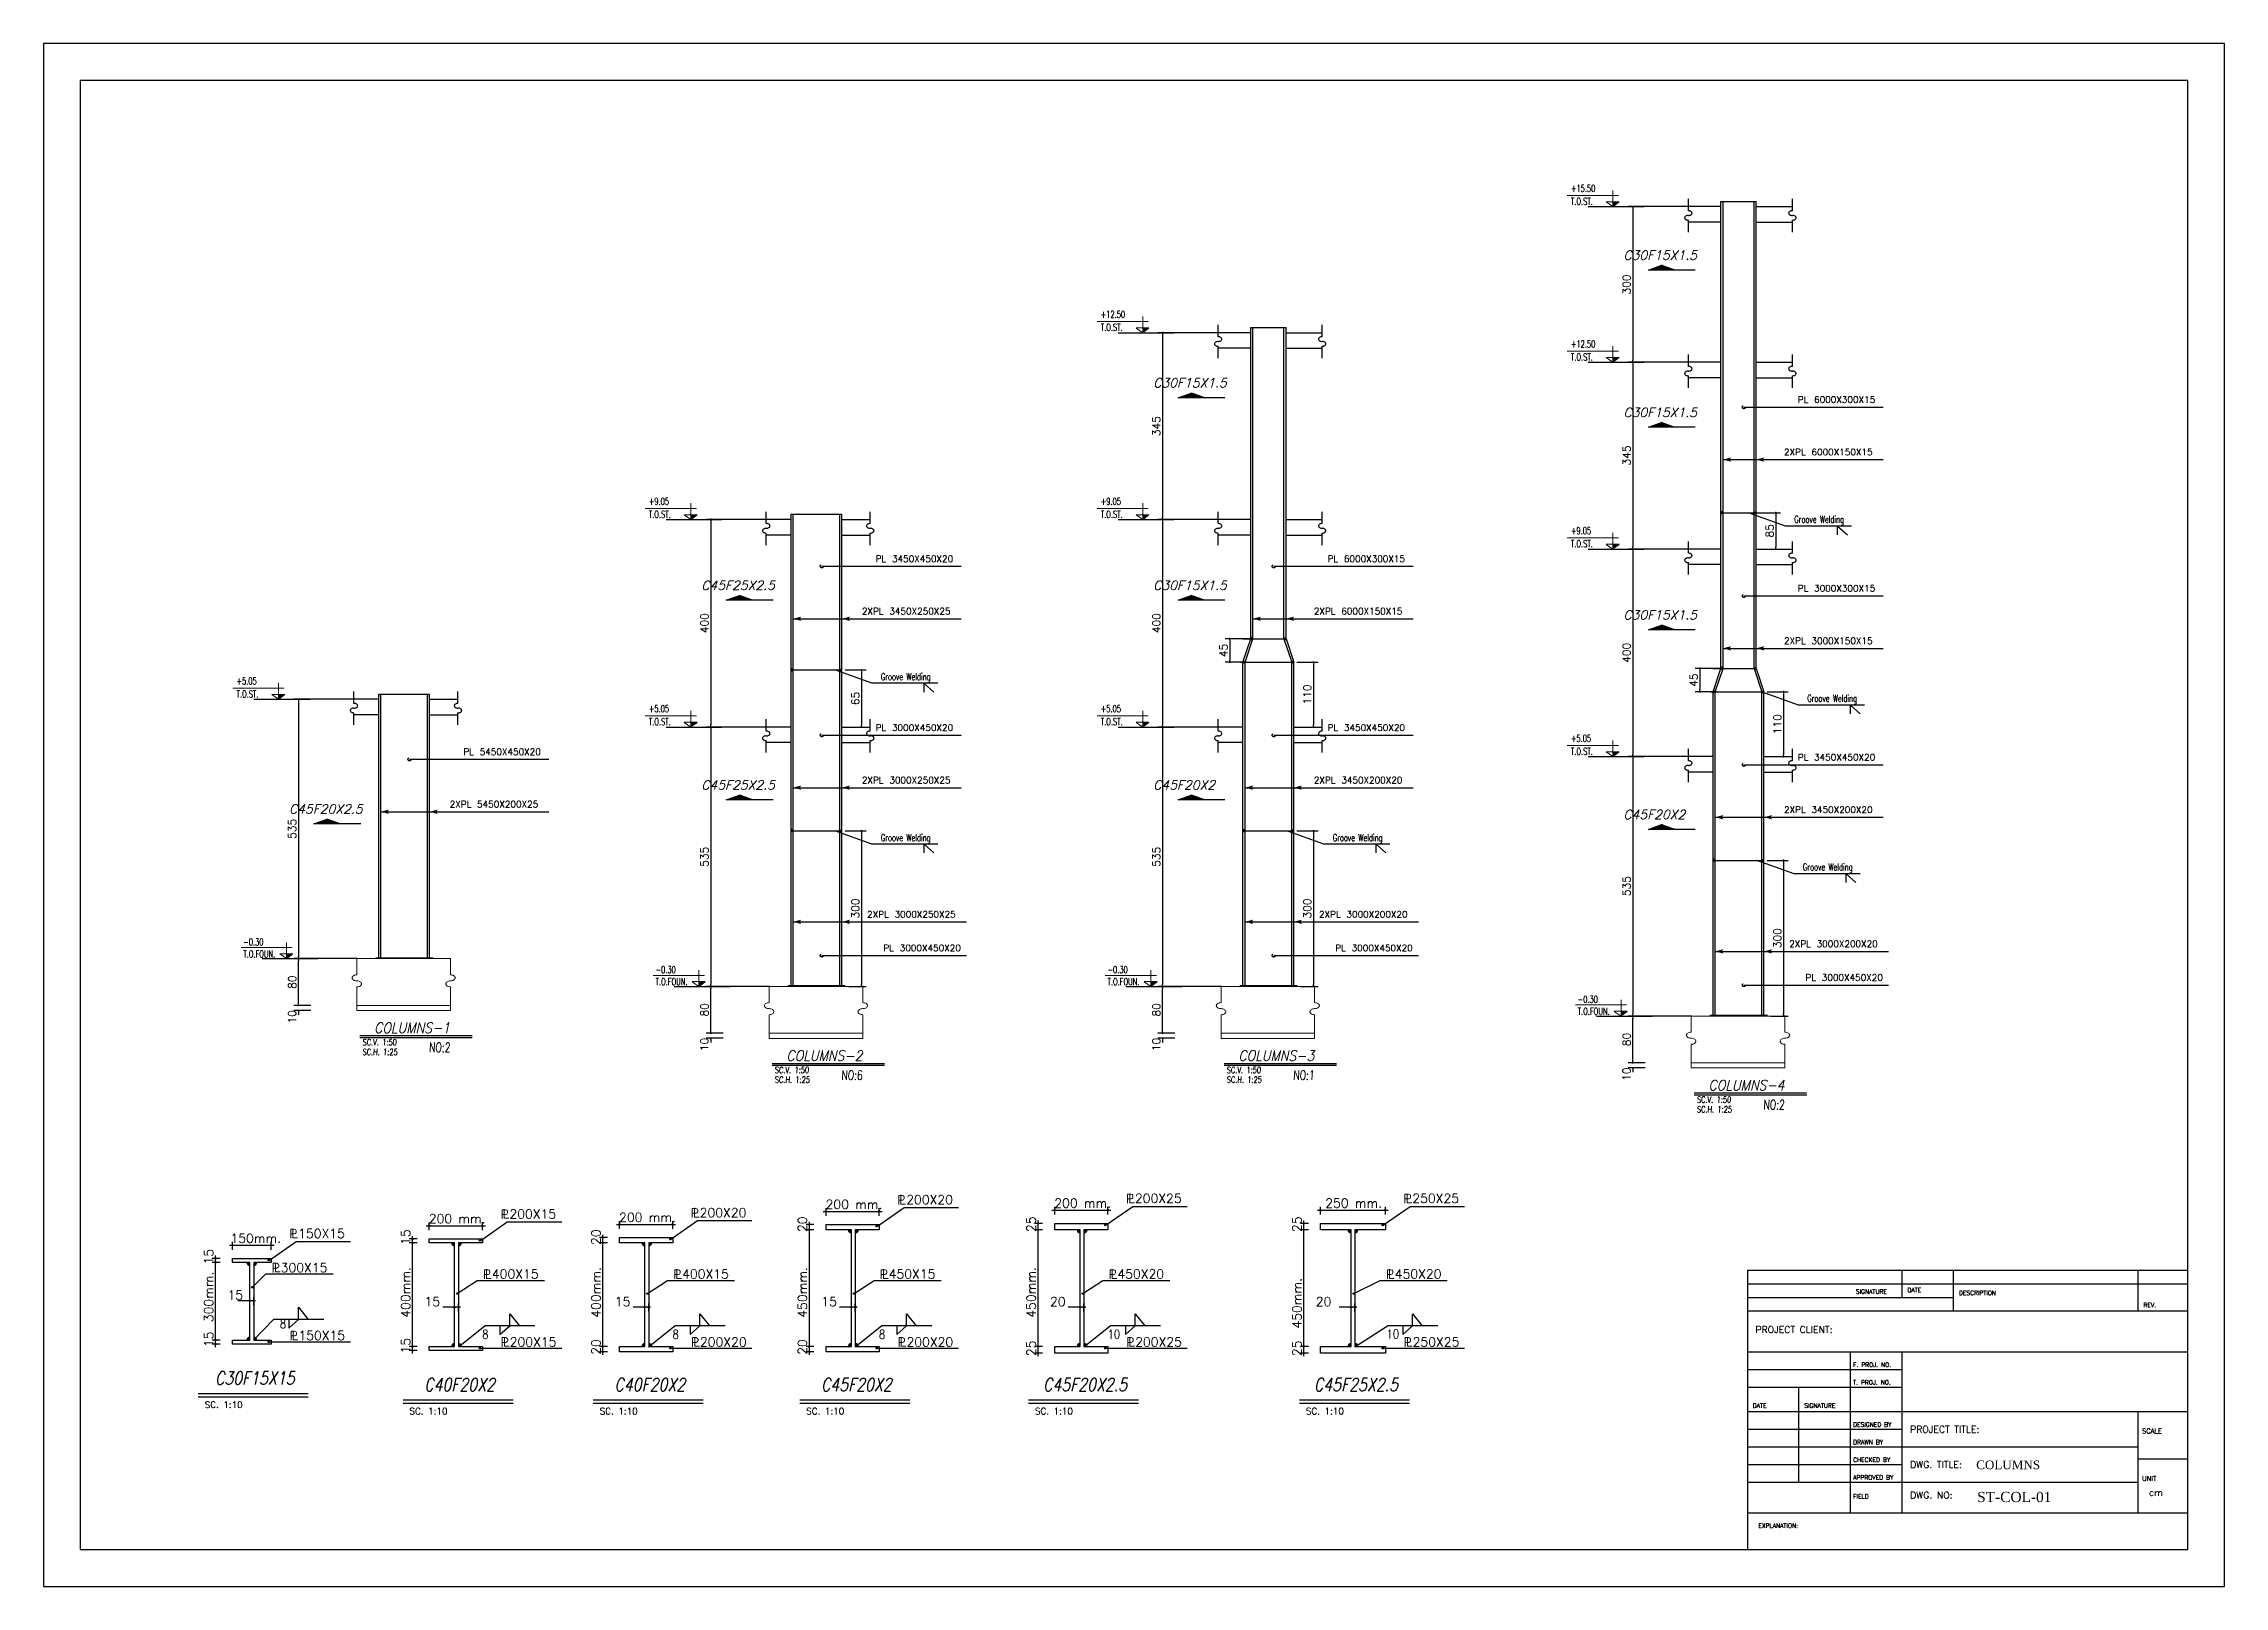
# Model space of a CAD drawing. Header units: inches. Extents: x 1387 to 2676, y -3005 to -2136.
# Drawn here: x 2500 to 2584.1, y -2419.8 to -2360.4 of the extents above; entities that cross this region are included whole.
import ezdxf
from ezdxf.enums import TextEntityAlignment as Align

# ---------------------------------------------------------------- set-up
doc = ezdxf.new("R2010")
doc.units = ezdxf.units.IN
doc.header["$MEASUREMENT"] = 0
doc.linetypes.add('HIDDEN', pattern=[0.375, 0.25, -0.125])
for name, color, linetype in [('1', 1, 'Continuous'), ('1R', 1, 'Continuous'), ('2H', 2, 'HIDDEN'), ('2Y', 2, 'Continuous'), ('3', 3, 'HIDDEN'), ('3G', 3, 'Continuous'), ('4C', 4, 'Continuous'), ('6M', 6, 'Continuous'), ('7', 7, 'Continuous'), ('COL-2', 3, 'Continuous'), ('D', 1, 'Continuous'), ('DIM', 8, 'Continuous'), ('lateral brace', 5, 'Continuous'), ('Layer4', 118, 'Continuous'), ('LEVEL', 3, 'HIDDEN'), ('TXT', 3, 'Continuous')]:
    doc.layers.add(name, color=color, linetype=linetype)
doc.layers.add('2', color=2, linetype='Continuous', lineweight=9)
doc.styles.add('ITALICT', font='italict')
doc.styles.add('ROMANC', font='TXT.shx')
doc.styles.add('ROMANS', font='ROMANS')
doc.styles.add('ROMANT', font='romant')
doc.styles.add('style1', font='times.ttf')
doc.dimstyles.new('1-100', dxfattribs={"dimtxt": 0.3, "dimasz": 0.08, "dimexe": 0.18, "dimexo": 0.0625, "dimgap": 0.09, "dimtad": 1, "dimdec": 0, "dimlfac": 1000, "dimdsep": 46, "dimtxsty": 'ROMANT', "dimblk": 'DOT', "dimcen": 0.09, "dimclrd": 1, "dimclre": 1, "dimclrt": 3, "dimadec": 0, "dimazin": 0, "dimtfac": 1, "dimtdec": 0, "dimtix": 1, "dimtofl": 0, "dimtmove": 2, "dimatfit": 3, "dimldrblk": 'DOT', "dimfxl": 1, "dimtolj": 1, "dimarcsym": 0})

msp = doc.modelspace()

# ---------------------------------------------------------------- texts
at = {"layer": '1'}
for s, height, style, p in [('SIGNATURE', 0.1674173, 'ROMANS', (2569.848839, -2408.544367)), ('DATE', 0.1674173, 'ROMANS', (2571.836919, -2408.492049)), ('DESCRIPTION', 0.16741731, 'ROMANS', (2573.825, -2408.596685)), ('REV.', 0.1674173, 'ROMANS', (2580.940235, -2409.067546)), ('PROJECT CLIENT:', 0.26158955, 'ROMANS', (2565.977313, -2410.058849)), ('T. PROJ. NO.', 0.16741731, 'ROMANS', (2569.744203, -2412.049667)), ('F. PROJ. NO.', 0.16741731, 'ROMANS', (2569.744203, -2411.369534)), ('DATE', 0.1674173, 'ROMANS', (2565.872677, -2412.939071)), ('SIGNATURE', 0.1674173, 'ROMANS', (2567.860758, -2412.939071)), ('DESIGNED BY', 0.16741731, 'ROMANS', (2569.744203, -2413.671522)), ('PROJECT TITLE:', 0.26158955, 'ROMANS', (2571.941555, -2413.903166)), ('DRAWN BY', 0.1674173, 'ROMANS', (2569.744203, -2414.351655)), ('SCALE', 0.1883445, 'ROMANS', (2580.887917, -2413.933112)), ('CHECKED BY', 0.1674173, 'ROMANS', (2569.744203, -2415.031788)), ('DWG. TITLE:', 0.26158955, 'ROMANS', (2571.941555, -2415.263431)), ('COLUMNS', 0.3335267, 'style1', (2574.490712, -2415.309577)), ('APPROVED BY', 0.16741731, 'ROMANS', (2569.744203, -2415.711921)), ('DWG. NO:', 0.2615895, 'ROMANS', (2571.941555, -2416.444371)), ('ST-COL-01', 0.3923843, 'style1', (2574.525406, -2416.576257)), ('UNIT', 0.1883445, 'ROMANS', (2580.887917, -2415.764238)), ('cm', 0.2615895, 'ROMANS', (2581.149507, -2416.339735)), ('FIELD', 0.1674173, 'ROMANS', (2569.744203, -2416.444371)), ('EXPLANATION:', 0.16741731, 'ROMANS', (2566.087506, -2417.57311))]:
    msp.add_text(s, height=height, dxfattribs=dict(at, style=style)).set_placement(p)
at = {"layer": '2Y', "style": 'ROMANC'}
for s, p in [('PL 6000X300X15', (2567.607028, -2374.206715)), ('2XPL 6000X150X15', (2567.077257, -2376.228788)), ('PL 3450X450X20', (2532.047488, -2380.341775)), ('PL 6000X300X15', (2549.475761, -2380.341775)), ('PL 3000X300X15', (2567.607028, -2381.481948)), ('2XPL 3450X250X25', (2531.517716, -2382.363848)), ('2XPL 6000X150X15', (2548.94599, -2382.363848)), ('2XPL 3000X150X15', (2567.077257, -2383.50402)), ('PL 3000X450X20', (2532.047488, -2386.852326)), ('PL 3450X450X20', (2549.475761, -2386.852326)), ('PL 5450X450X20', (2516.147658, -2387.781063)), ('PL 3450X450X20', (2567.607028, -2387.992499)), ('2XPL 3000X250X25', (2531.517716, -2388.874399)), ('2XPL 3450X200X20', (2548.94599, -2388.874399)), ('2XPL 5450X200X25', (2515.617886, -2389.803136)), ('2XPL 3450X200X20', (2567.077257, -2390.014571)), ('2XPL 3000X250X25', (2531.717716, -2394.045273)), ('2XPL 3000X200X20', (2549.14599, -2394.045273)), ('PL 3000X450X20', (2532.345341, -2395.343001)), ('PL 3000X450X20', (2549.773614, -2395.343001)), ('2XPL 3000X200X20', (2567.277257, -2395.185446)), ('PL 3000X450X20', (2567.904881, -2396.483174))]:
    msp.add_text(s, height=0.24999931, dxfattribs=at).set_placement(p)
at = {"layer": '3', "style": 'ROMANS', "oblique": 3, "width": 0.7}
for s, height, p in [('SC.V. 1:50', 0.24, (2512.256397, -2398.970814)), ('SC.H. 1:25', 0.24, (2512.256397, -2399.346569)), ('NO:2', 0.3696, (2514.82042, -2399.235231)), ('SC.V. 1:50', 0.24, (2528.156227, -2400.042078)), ('SC.H. 1:25', 0.24, (2528.156227, -2400.417833)), ('NO:6', 0.3696, (2530.72025, -2400.306494)), ('SC.V. 1:50', 0.24, (2545.584501, -2400.042078)), ('SC.H. 1:25', 0.24, (2545.584501, -2400.417833)), ('NO:1', 0.3696, (2548.148524, -2400.306494)), ('SC.V. 1:50', 0.24, (2563.715768, -2401.18225)), ('SC.H. 1:25', 0.24, (2563.715768, -2401.558005)), ('NO:2', 0.3696, (2566.279791, -2401.446667))]:
    msp.add_text(s, height=height, dxfattribs=at).set_placement(p)
at = {"layer": '3G'}
for s, height, style, p in [('C30F15X1.5', 0.35, 'ITALICT', (2560.884866, -2368.689303)), ('C30F15X1.5', 0.35, 'ITALICT', (2542.753599, -2373.61134)), ('C30F15X1.5', 0.35, 'ITALICT', (2560.884866, -2374.751513)), ('C45F25X2.5', 0.35, 'ITALICT', (2525.325326, -2381.414962)), ('C30F15X1.5', 0.35, 'ITALICT', (2542.753599, -2381.414962)), ('C30F15X1.5', 0.35, 'ITALICT', (2560.884866, -2382.555135)), ('C45F25X2.5', 0.35, 'ITALICT', (2525.325326, -2389.108895)), ('C45F20X2', 0.35, 'ITALICT', (2542.753599, -2389.108895)), ('C45F20X2.5', 0.35, 'ITALICT', (2509.425496, -2390.037632)), ('C45F20X2', 0.35, 'ITALICT', (2560.884866, -2390.249068)), ('P', 0.35, 'ROMANS', (2524.916221, -2405.607116)), ('L', 0.35, 'ROMANS', (2524.99886, -2405.589381)), ('200X20', 0.35, 'ROMANS', (2525.261789, -2405.597288)), ('200 mm.', 0.35, 'ROMANS', (2530.116607, -2405.279482)), ('P', 0.35, 'ROMANS', (2532.881154, -2405.107116)), ('L', 0.35, 'ROMANS', (2532.963793, -2405.089381)), ('200X20', 0.35, 'ROMANS', (2533.226722, -2405.097288)), ('200 mm.', 0.35, 'ROMANS', (2538.936414, -2405.229482)), ('P', 0.35, 'ROMANS', (2541.700961, -2405.057116)), ('L', 0.35, 'ROMANS', (2541.7836, -2405.039381)), ('200X25', 0.35, 'ROMANS', (2542.04653, -2405.047288)), ('250 mm.', 0.35, 'ROMANS', (2549.384558, -2405.229482)), ('P', 0.35, 'ROMANS', (2552.399105, -2405.057116)), ('L', 0.35, 'ROMANS', (2552.481744, -2405.039381)), ('250X25', 0.35, 'ROMANS', (2552.744674, -2405.047288)), ('P', 0.35, 'ROMANS', (2509.432986, -2406.4094)), ('L', 0.35, 'ROMANS', (2509.515625, -2406.391665)), ('150X15', 0.35, 'ROMANS', (2509.778554, -2406.399572)), ('200 mm.', 0.35, 'ROMANS', (2514.814766, -2405.829482)), ('P', 0.35, 'ROMANS', (2517.579313, -2405.657116)), ('L', 0.35, 'ROMANS', (2517.661952, -2405.639381)), ('200X15', 0.35, 'ROMANS', (2517.924881, -2405.647288)), ('200 mm.', 0.35, 'ROMANS', (2522.151674, -2405.779482)), ('150mm.', 0.35, 'ROMANS', (2507.167195, -2406.581767)), ('P', 0.35, 'ROMANS', (2508.757085, -2407.72371)), ('L', 0.35, 'ROMANS', (2508.839724, -2407.705975)), ('300X15', 0.35, 'ROMANS', (2509.102653, -2407.713881)), ('P', 0.35, 'ROMANS', (2516.903412, -2407.971425)), ('L', 0.35, 'ROMANS', (2516.986051, -2407.95369)), ('400X15', 0.35, 'ROMANS', (2517.24898, -2407.961597)), ('P', 0.35, 'ROMANS', (2524.24032, -2407.971425)), ('L', 0.35, 'ROMANS', (2524.322959, -2407.95369)), ('400X15', 0.35, 'ROMANS', (2524.585888, -2407.961597)), ('P', 0.35, 'ROMANS', (2532.205253, -2407.971425)), ('L', 0.35, 'ROMANS', (2532.287892, -2407.95369)), ('450X15', 0.35, 'ROMANS', (2532.550821, -2407.961597)), ('P', 0.35, 'ROMANS', (2541.025061, -2407.971425)), ('L', 0.35, 'ROMANS', (2541.107699, -2407.95369)), ('450X20', 0.35, 'ROMANS', (2541.370629, -2407.961597)), ('P', 0.35, 'ROMANS', (2551.723204, -2407.971425)), ('L', 0.35, 'ROMANS', (2551.805843, -2407.95369)), ('450X20', 0.35, 'ROMANS', (2552.068773, -2407.961597)), ('15', 0.35, 'ROMANS', (2507.054506, -2408.775809)), ('15', 0.35, 'ROMANS', (2514.650834, -2409.023525)), ('15', 0.35, 'ROMANS', (2521.987741, -2409.023525)), ('15', 0.35, 'ROMANS', (2529.952674, -2409.023525)), ('20', 0.35, 'ROMANS', (2538.772482, -2409.023525)), ('20', 0.35, 'ROMANS', (2549.020626, -2409.023525)), ('P', 0.35, 'ROMANS', (2509.443329, -2410.34086)), ('L', 0.35, 'ROMANS', (2509.525968, -2410.323126)), ('150X15', 0.35, 'ROMANS', (2509.788898, -2410.331032)), ('P', 0.35, 'ROMANS', (2517.589657, -2410.588576)), ('L', 0.35, 'ROMANS', (2517.672296, -2410.570841)), ('200X15', 0.35, 'ROMANS', (2517.935225, -2410.578748)), ('P', 0.35, 'ROMANS', (2524.926565, -2410.588576)), ('L', 0.35, 'ROMANS', (2525.009204, -2410.570841)), ('200X20', 0.35, 'ROMANS', (2525.272133, -2410.578748)), ('P', 0.35, 'ROMANS', (2532.891498, -2410.588576)), ('L', 0.35, 'ROMANS', (2532.974137, -2410.570841)), ('200X20', 0.35, 'ROMANS', (2533.237066, -2410.578748)), ('P', 0.35, 'ROMANS', (2541.711305, -2410.588576)), ('L', 0.35, 'ROMANS', (2541.793944, -2410.570841)), ('200X25', 0.35, 'ROMANS', (2542.056873, -2410.578748)), ('P', 0.35, 'ROMANS', (2552.409449, -2410.588576)), ('L', 0.35, 'ROMANS', (2552.492088, -2410.570841)), ('250X25', 0.35, 'ROMANS', (2552.755017, -2410.578748)), ('SC. 1:10', 0.25, 'ROMANS', (2506.171181, -2412.948492)), ('SC. 1:10', 0.25, 'ROMANS', (2514.067508, -2413.196208)), ('SC. 1:10', 0.25, 'ROMANS', (2521.404416, -2413.196208)), ('SC. 1:10', 0.25, 'ROMANS', (2529.369349, -2413.196208)), ('SC. 1:10', 0.25, 'ROMANS', (2538.189157, -2413.196208)), ('SC. 1:10', 0.25, 'ROMANS', (2548.637301, -2413.196208))]:
    msp.add_text(s, height=height, dxfattribs=dict(at, style=style)).set_placement(p)
at = {"layer": '3G', "style": 'ROMANS'}
for s, p in [('20', (2529.399399, -2406.167744)), ('25', (2538.219207, -2406.167744)), ('25', (2548.467351, -2406.167744)), ('15', (2506.501231, -2407.420028)), ('15', (2514.097558, -2406.667744)), ('20', (2521.434466, -2406.667744)), ('300mm.', (2506.501231, -2409.643032)), ('400mm.', (2514.097558, -2409.471533)), ('400mm.', (2521.434466, -2409.471533)), ('450mm.', (2529.399399, -2409.471533)), ('450mm.', (2538.219207, -2409.471533)), ('450mm.', (2548.467351, -2409.890748)), ('15', (2506.501231, -2410.603676)), ('15', (2514.097558, -2410.851392)), ('20', (2521.434466, -2410.901392)), ('20', (2529.399399, -2410.901392)), ('25', (2538.219207, -2410.951392)), ('25', (2548.467351, -2410.951392))]:
    msp.add_text(s, height=0.35, rotation=90, dxfattribs=at).set_placement(p)
at = {"layer": '3G', "style": 'ROMANS', "width": 0.8}
for s, p in [('8', (2509.074932, -2409.87535)), ('8', (2516.874628, -2410.286035)), ('8', (2524.211536, -2410.286035)), ('8', (2532.176469, -2410.286035)), ('10', (2540.996277, -2410.286035)), ('10', (2551.749633, -2410.274967))]:
    msp.add_text(s, height=0.35, dxfattribs=at).set_placement(p)
at = {"layer": '4C', "style": 'ITALICT', "width": 0.88}
for s, p in [('COLUMNS-1', (2512.707433, -2398.497335)), ('COLUMNS-2', (2528.607262, -2399.568598)), ('COLUMNS-3', (2546.035536, -2399.568598)), ('COLUMNS-4', (2564.166803, -2400.708771))]:
    msp.add_text(s, height=0.4, dxfattribs=at).set_placement(p)
at = {"layer": '4C', "style": 'ITALICT', "width": 0.8}
for s, p in [('C30F15X15', (2508.106766, -2411.799118)), ('C40F20X2', (2516.003093, -2412.046834)), ('C40F20X2', (2523.340001, -2412.046834)), ('C45F20X2', (2531.304934, -2412.046834)), ('C45F20X2.5', (2540.124742, -2412.046834)), ('C45F25X2.5', (2550.572885, -2412.046834))]:
    msp.add_text(s, height=0.5, dxfattribs=at).set_placement(p, align=Align.MIDDLE)
at = {"layer": 'LEVEL', "style": 'ROMANS', "width": 0.7}
for s, p in [('T.O.ST.  ', (2558.861427, -2366.575963)), ('+15.50', (2558.861427, -2366.074716)), ('+12.50', (2540.73016, -2370.934544)), ('T.O.ST.  ', (2540.73016, -2371.435791)), ('T.O.ST.  ', (2558.861427, -2372.575963)), ('+12.50', (2558.861427, -2372.074716)), ('+9.05', (2523.301887, -2378.134544)), ('+9.05', (2540.73016, -2378.134544)), ('T.O.ST.  ', (2523.301887, -2378.635791)), ('T.O.ST.  ', (2540.73016, -2378.635791)), ('+9.05', (2558.861427, -2379.274716)), ('Groove Welding', (2567.47654, -2378.836468, 0.015)), ('T.O.ST.  ', (2558.861427, -2379.775963)), ('+5.05', (2507.402057, -2385.063281)), ('Groove Welding', (2532.247488, -2384.896296)), ('T.O.ST.  ', (2507.402057, -2385.564528)), ('+5.05', (2523.301887, -2386.134544)), ('+5.05', (2540.73016, -2386.134544)), ('Groove Welding', (2567.97654, -2385.736468)), ('T.O.ST.  ', (2523.301887, -2386.635791)), ('T.O.ST.  ', (2540.73016, -2386.635791)), ('T.O.ST.  ', (2558.861427, -2387.775963)), ('+5.05', (2558.861427, -2387.274716)), ('Groove Welding', (2532.247488, -2391.096296)), ('Groove Welding', (2549.675761, -2391.096296)), ('Groove Welding', (2567.807028, -2392.236468)), ('-0.30', (2507.662155, -2395.121976)), ('T.O.FOUN.', (2507.662155, -2395.585827)), ('-0.30', (2523.561985, -2396.193239)), ('-0.30', (2540.990259, -2396.193239)), ('T.O.FOUN.', (2523.561985, -2396.65709)), ('T.O.FOUN.', (2540.990259, -2396.65709)), ('T.O.FOUN.', (2559.121526, -2397.797263)), ('-0.30', (2559.121526, -2397.333412))]:
    msp.add_text(s, height=0.27, dxfattribs=at).set_placement(p)

# ---------------------------------------------------------------- blocks, each defined once
blk = doc.blocks.new('DOT')
at = {"layer": 'DIM', "color": 0, "linetype": 'ByBlock'}
blk.add_line((-0.5, 0), (-1, 0), dxfattribs=at)
at = {"layer": 'DIM', "color": 0, "linetype": 'ByBlock', "const_width": 0.5}
blk.add_lwpolyline([(-0.25, 0, 1), (0.25, 0, 1)], format="xyb", close=True, dxfattribs=at)
blk = doc.blocks.new('*D223')
at = {"layer": 'D', "color": 1, "lineweight": -2, "transparency": 16777216}
for p, q in [((2512.823, -2385.631), (2509.607, -2385.631)), ((2509.787, -2385.711), (2509.787, -2395.551)), ((2512.046, -2395.631), (2509.607, -2395.631))]:
    blk.add_line(p, q, dxfattribs=at)
at = {"layer": 'Defpoints', "color": 0, "transparency": 16777216}
for p in [(2512.885, -2385.631), (2509.787, -2395.631), (2512.109, -2395.631)]:
    blk.add_point(p, dxfattribs=at)
at = {"layer": 'D', "color": 1, "lineweight": -2, "transparency": 16777216, "xscale": 0.08, "yscale": 0.08, "zscale": 0.08}
for p, rotation in [((2509.787, -2385.631), 90), ((2509.787, -2395.631), 270)]:
    blk.add_blockref('DOT', p, dxfattribs=dict(at, rotation=rotation))
at = {"layer": 'D', "color": 2, "transparency": 16777216, "insert": (2509.547, -2390.631), "char_height": 0.3, "attachment_point": 5, "rotation": 90, "style": 'ROMANS'}
blk.add_mtext('\\A1;535', dxfattribs=at)
blk = doc.blocks.new('_Dot')
at = {"layer": 'DIM', "color": 0, "lineweight": -2}
blk.add_line((-0.5, 0), (-1, 0), dxfattribs=at)
at = {"layer": 'DIM', "color": 0, "const_width": 0.5}
blk.add_lwpolyline([(-0.25, 0, 1), (0.25, 0, 1)], format="xyb", close=True, dxfattribs=at)
blk = doc.blocks.new('ss')
at = {"layer": '2'}
for p, q in [((0, 0.137), (0, 0.514)), ((0, -0.137), (0, -0.674))]:
    blk.add_line(p, q, dxfattribs=at)
for points in [[(0, 0, -0.064661), (-0.043, 0.006, -0.077521), (-0.076, 0.02, -0.107173), (-0.1, 0.044, -0.145), (-0.107, 0.069, -0.145), (-0.1, 0.093, -0.107173), (-0.076, 0.117, -0.077521), (-0.043, 0.131, -0.064661), (0, 0.137, -0.064661)], [(0, -0.137, 0.064661), (0.043, -0.131, 0.077521), (0.076, -0.117, 0.107173), (0.1, -0.093, 0.145), (0.107, -0.069, 0.145), (0.1, -0.044, 0.107173), (0.076, -0.02, 0.077521), (0.043, -0.006, 0.064661), (0, 0, 0.064661)]]:
    blk.add_lwpolyline(points, format="xyb", dxfattribs=at)
blk = doc.blocks.new('*D224')
at = {"layer": 'D', "color": 1, "lineweight": -2, "transparency": 16777216}
for p, q in [((2510.229, -2395.631), (2509.607, -2395.631)), ((2509.787, -2397.351), (2509.787, -2395.711)), ((2510.263, -2397.431), (2509.607, -2397.431))]:
    blk.add_line(p, q, dxfattribs=at)
at = {"layer": 'Defpoints', "color": 0, "transparency": 16777216}
for p in [(2509.787, -2395.631), (2510.291, -2395.631), (2510.326, -2397.431)]:
    blk.add_point(p, dxfattribs=at)
at = {"layer": 'D', "color": 1, "lineweight": -2, "transparency": 16777216, "xscale": 0.08, "yscale": 0.08, "zscale": 0.08}
for p, rotation in [((2509.787, -2395.631), 90), ((2509.787, -2397.431), 270)]:
    blk.add_blockref('DOT', p, dxfattribs=dict(at, rotation=rotation))
at = {"layer": 'D', "color": 2, "transparency": 16777216, "insert": (2509.547, -2396.531), "char_height": 0.3, "attachment_point": 5, "rotation": 90, "style": 'ROMANS'}
blk.add_mtext('\\A1;80', dxfattribs=at)
blk = doc.blocks.new('*D225')
at = {"layer": 'D', "color": 1, "lineweight": -2, "transparency": 16777216}
for p, q in [((2510.263, -2397.431), (2509.607, -2397.431)), ((2510.263, -2397.631), (2509.607, -2397.631)), ((2509.787, -2397.351), (2509.787, -2397.271)), ((2509.787, -2397.711), (2509.787, -2397.791))]:
    blk.add_line(p, q, dxfattribs=at)
at = {"layer": 'Defpoints', "color": 0, "transparency": 16777216}
for p in [(2509.787, -2397.631), (2510.326, -2397.431), (2510.326, -2397.631)]:
    blk.add_point(p, dxfattribs=at)
at = {"layer": 'D', "color": 1, "lineweight": -2, "transparency": 16777216, "xscale": 0.08, "yscale": 0.08, "zscale": 0.08}
for p, rotation in [((2509.787, -2397.431), 270), ((2509.787, -2397.631), 90)]:
    blk.add_blockref('DOT', p, dxfattribs=dict(at, rotation=rotation))
at = {"layer": 'D', "color": 2, "transparency": 16777216, "insert": (2509.544, -2397.868), "char_height": 0.3, "attachment_point": 5, "rotation": 90, "style": 'ROMANS'}
blk.add_mtext('\\A1;10', dxfattribs=at)
blk = doc.blocks.new('*D229')
at = {"layer": 'D', "color": 1, "lineweight": -2, "transparency": 16777216}
for p, q in [((2528.723, -2386.702), (2525.507, -2386.702)), ((2525.687, -2386.782), (2525.687, -2396.622)), ((2527.946, -2396.702), (2525.507, -2396.702))]:
    blk.add_line(p, q, dxfattribs=at)
at = {"layer": 'Defpoints', "color": 0, "transparency": 16777216}
for p in [(2528.785, -2386.702), (2525.687, -2396.702), (2528.009, -2396.702)]:
    blk.add_point(p, dxfattribs=at)
at = {"layer": 'D', "color": 1, "lineweight": -2, "transparency": 16777216, "xscale": 0.08, "yscale": 0.08, "zscale": 0.08}
for p, rotation in [((2525.687, -2386.702), 90), ((2525.687, -2396.702), 270)]:
    blk.add_blockref('DOT', p, dxfattribs=dict(at, rotation=rotation))
at = {"layer": 'D', "color": 2, "transparency": 16777216, "insert": (2525.447, -2391.702), "char_height": 0.3, "attachment_point": 5, "rotation": 90, "style": 'ROMANS'}
blk.add_mtext('\\A1;535', dxfattribs=at)
blk = doc.blocks.new('*D227')
at = {"layer": 'D', "color": 1, "lineweight": -2, "transparency": 16777216}
for p, q in [((2526.129, -2396.702), (2525.507, -2396.702)), ((2525.687, -2398.422), (2525.687, -2396.782)), ((2526.163, -2398.502), (2525.507, -2398.502))]:
    blk.add_line(p, q, dxfattribs=at)
at = {"layer": 'Defpoints', "color": 0, "transparency": 16777216}
for p in [(2525.687, -2396.702), (2526.191, -2396.702), (2526.225, -2398.502)]:
    blk.add_point(p, dxfattribs=at)
at = {"layer": 'D', "color": 1, "lineweight": -2, "transparency": 16777216, "xscale": 0.08, "yscale": 0.08, "zscale": 0.08}
for p, rotation in [((2525.687, -2396.702), 90), ((2525.687, -2398.502), 270)]:
    blk.add_blockref('DOT', p, dxfattribs=dict(at, rotation=rotation))
at = {"layer": 'D', "color": 2, "transparency": 16777216, "insert": (2525.447, -2397.602), "char_height": 0.3, "attachment_point": 5, "rotation": 90, "style": 'ROMANS'}
blk.add_mtext('\\A1;80', dxfattribs=at)
blk = doc.blocks.new('*D228')
at = {"layer": 'D', "color": 1, "lineweight": -2, "transparency": 16777216}
for p, q in [((2526.163, -2398.502), (2525.507, -2398.502)), ((2525.687, -2398.422), (2525.687, -2398.342)), ((2526.163, -2398.702), (2525.507, -2398.702)), ((2525.687, -2398.782), (2525.687, -2398.862))]:
    blk.add_line(p, q, dxfattribs=at)
at = {"layer": 'Defpoints', "color": 0, "transparency": 16777216}
for p in [(2526.225, -2398.502), (2525.687, -2398.702), (2526.225, -2398.702)]:
    blk.add_point(p, dxfattribs=at)
at = {"layer": 'D', "color": 1, "lineweight": -2, "transparency": 16777216, "xscale": 0.08, "yscale": 0.08, "zscale": 0.08}
for p, rotation in [((2525.687, -2398.502), 270), ((2525.687, -2398.702), 90)]:
    blk.add_blockref('DOT', p, dxfattribs=dict(at, rotation=rotation))
at = {"layer": 'D', "color": 2, "transparency": 16777216, "insert": (2525.444, -2398.939), "char_height": 0.3, "attachment_point": 5, "rotation": 90, "style": 'ROMANS'}
blk.add_mtext('\\A1;10', dxfattribs=at)
blk = doc.blocks.new('*D226')
at = {"layer": 'D', "color": 1, "lineweight": -2, "transparency": 16777216}
for p, q in [((2530.868, -2390.704), (2531.683, -2390.704)), ((2531.503, -2390.784), (2531.503, -2396.622)), ((2531.008, -2396.702), (2531.683, -2396.702))]:
    blk.add_line(p, q, dxfattribs=at)
at = {"layer": 'Defpoints', "color": 0, "transparency": 16777216}
for p in [(2530.806, -2390.704), (2530.945, -2396.702), (2531.503, -2396.702)]:
    blk.add_point(p, dxfattribs=at)
at = {"layer": 'D', "color": 1, "lineweight": -2, "transparency": 16777216, "xscale": 0.08, "yscale": 0.08, "zscale": 0.08}
for p, rotation in [((2531.503, -2390.704), 90), ((2531.503, -2396.702), 270)]:
    blk.add_blockref('DOT', p, dxfattribs=dict(at, rotation=rotation))
at = {"layer": 'D', "color": 2, "transparency": 16777216, "insert": (2531.263, -2393.703), "char_height": 0.3, "attachment_point": 5, "rotation": 90, "style": 'ROMANS'}
blk.add_mtext('\\A1;300', dxfattribs=at)
blk = doc.blocks.new('*D230')
at = {"layer": 'D', "color": 1, "lineweight": -2, "transparency": 16777216}
for p, q in [((2528.723, -2378.702), (2525.507, -2378.702)), ((2525.687, -2378.782), (2525.687, -2386.622)), ((2527.946, -2386.702), (2525.507, -2386.702))]:
    blk.add_line(p, q, dxfattribs=at)
at = {"layer": 'Defpoints', "color": 0, "transparency": 16777216}
for p in [(2528.785, -2378.702), (2525.687, -2386.702), (2528.009, -2386.702)]:
    blk.add_point(p, dxfattribs=at)
at = {"layer": 'D', "color": 1, "lineweight": -2, "transparency": 16777216, "xscale": 0.08, "yscale": 0.08, "zscale": 0.08}
for p, rotation in [((2525.687, -2378.702), 90), ((2525.687, -2386.702), 270)]:
    blk.add_blockref('DOT', p, dxfattribs=dict(at, rotation=rotation))
at = {"layer": 'D', "color": 2, "transparency": 16777216, "insert": (2525.447, -2382.702), "char_height": 0.3, "attachment_point": 5, "rotation": 90, "style": 'ROMANS'}
blk.add_mtext('\\A1;400', dxfattribs=at)
blk = doc.blocks.new('*D231')
at = {"layer": 'D', "color": 1, "lineweight": -2, "transparency": 16777216}
for p, q in [((2530.868, -2384.504), (2531.683, -2384.504)), ((2531.503, -2384.584), (2531.503, -2386.622)), ((2531.008, -2386.702), (2531.683, -2386.702))]:
    blk.add_line(p, q, dxfattribs=at)
at = {"layer": 'Defpoints', "color": 0, "transparency": 16777216}
for p in [(2530.806, -2384.504), (2530.945, -2386.702), (2531.503, -2386.702)]:
    blk.add_point(p, dxfattribs=at)
at = {"layer": 'D', "color": 1, "lineweight": -2, "transparency": 16777216, "xscale": 0.08, "yscale": 0.08, "zscale": 0.08}
for p, rotation in [((2531.503, -2384.504), 90), ((2531.503, -2386.702), 270)]:
    blk.add_blockref('DOT', p, dxfattribs=dict(at, rotation=rotation))
at = {"layer": 'D', "color": 2, "transparency": 16777216, "insert": (2531.263, -2385.603), "char_height": 0.3, "attachment_point": 5, "rotation": 90, "style": 'ROMANS'}
blk.add_mtext('\\A1;65', dxfattribs=at)
blk = doc.blocks.new('*D232')
at = {"layer": 'D', "color": 1, "lineweight": -2, "transparency": 16777216}
for p, q in [((2546.151, -2386.702), (2542.935, -2386.702)), ((2543.115, -2386.782), (2543.115, -2396.622)), ((2545.374, -2396.702), (2542.935, -2396.702))]:
    blk.add_line(p, q, dxfattribs=at)
at = {"layer": 'Defpoints', "color": 0, "transparency": 16777216}
for p in [(2546.213, -2386.702), (2543.115, -2396.702), (2545.437, -2396.702)]:
    blk.add_point(p, dxfattribs=at)
at = {"layer": 'D', "color": 1, "lineweight": -2, "transparency": 16777216, "xscale": 0.08, "yscale": 0.08, "zscale": 0.08}
for p, rotation in [((2543.115, -2386.702), 90), ((2543.115, -2396.702), 270)]:
    blk.add_blockref('DOT', p, dxfattribs=dict(at, rotation=rotation))
at = {"layer": 'D', "color": 2, "transparency": 16777216, "insert": (2542.875, -2391.702), "char_height": 0.3, "attachment_point": 5, "rotation": 90, "style": 'ROMANS'}
blk.add_mtext('\\A1;535', dxfattribs=at)
blk = doc.blocks.new('*D233')
at = {"layer": 'D', "color": 1, "lineweight": -2, "transparency": 16777216}
for p, q in [((2543.557, -2396.702), (2542.935, -2396.702)), ((2543.115, -2398.422), (2543.115, -2396.782)), ((2543.591, -2398.502), (2542.935, -2398.502))]:
    blk.add_line(p, q, dxfattribs=at)
at = {"layer": 'Defpoints', "color": 0, "transparency": 16777216}
for p in [(2543.115, -2396.702), (2543.619, -2396.702), (2543.654, -2398.502)]:
    blk.add_point(p, dxfattribs=at)
at = {"layer": 'D', "color": 1, "lineweight": -2, "transparency": 16777216, "xscale": 0.08, "yscale": 0.08, "zscale": 0.08}
for p, rotation in [((2543.115, -2396.702), 90), ((2543.115, -2398.502), 270)]:
    blk.add_blockref('DOT', p, dxfattribs=dict(at, rotation=rotation))
at = {"layer": 'D', "color": 2, "transparency": 16777216, "insert": (2542.875, -2397.602), "char_height": 0.3, "attachment_point": 5, "rotation": 90, "style": 'ROMANS'}
blk.add_mtext('\\A1;80', dxfattribs=at)
blk = doc.blocks.new('*D234')
at = {"layer": 'D', "color": 1, "lineweight": -2, "transparency": 16777216}
for p, q in [((2543.591, -2398.502), (2542.935, -2398.502)), ((2543.115, -2398.422), (2543.115, -2398.342)), ((2543.591, -2398.702), (2542.935, -2398.702)), ((2543.115, -2398.782), (2543.115, -2398.862))]:
    blk.add_line(p, q, dxfattribs=at)
at = {"layer": 'Defpoints', "color": 0, "transparency": 16777216}
for p in [(2543.654, -2398.502), (2543.115, -2398.702), (2543.654, -2398.702)]:
    blk.add_point(p, dxfattribs=at)
at = {"layer": 'D', "color": 1, "lineweight": -2, "transparency": 16777216, "xscale": 0.08, "yscale": 0.08, "zscale": 0.08}
for p, rotation in [((2543.115, -2398.502), 270), ((2543.115, -2398.702), 90)]:
    blk.add_blockref('DOT', p, dxfattribs=dict(at, rotation=rotation))
at = {"layer": 'D', "color": 2, "transparency": 16777216, "insert": (2542.872, -2398.939), "char_height": 0.3, "attachment_point": 5, "rotation": 90, "style": 'ROMANS'}
blk.add_mtext('\\A1;10', dxfattribs=at)
blk = doc.blocks.new('*D235')
at = {"layer": 'D', "color": 1, "lineweight": -2, "transparency": 16777216}
for p, q in [((2548.296, -2390.704), (2549.111, -2390.704)), ((2548.931, -2390.784), (2548.931, -2396.622)), ((2548.436, -2396.702), (2549.111, -2396.702))]:
    blk.add_line(p, q, dxfattribs=at)
at = {"layer": 'Defpoints', "color": 0, "transparency": 16777216}
for p in [(2548.234, -2390.704), (2548.373, -2396.702), (2548.931, -2396.702)]:
    blk.add_point(p, dxfattribs=at)
at = {"layer": 'D', "color": 1, "lineweight": -2, "transparency": 16777216, "xscale": 0.08, "yscale": 0.08, "zscale": 0.08}
for p, rotation in [((2548.931, -2390.704), 90), ((2548.931, -2396.702), 270)]:
    blk.add_blockref('DOT', p, dxfattribs=dict(at, rotation=rotation))
at = {"layer": 'D', "color": 2, "transparency": 16777216, "insert": (2548.691, -2393.703), "char_height": 0.3, "attachment_point": 5, "rotation": 90, "style": 'ROMANS'}
blk.add_mtext('\\A1;300', dxfattribs=at)
blk = doc.blocks.new('*D236')
at = {"layer": 'D', "color": 1, "lineweight": -2, "transparency": 16777216}
for p, q in [((2546.151, -2378.702), (2542.935, -2378.702)), ((2543.115, -2378.782), (2543.115, -2386.622)), ((2545.374, -2386.702), (2542.935, -2386.702))]:
    blk.add_line(p, q, dxfattribs=at)
at = {"layer": 'Defpoints', "color": 0, "transparency": 16777216}
for p in [(2546.213, -2378.702), (2543.115, -2386.702), (2545.437, -2386.702)]:
    blk.add_point(p, dxfattribs=at)
at = {"layer": 'D', "color": 1, "lineweight": -2, "transparency": 16777216, "xscale": 0.08, "yscale": 0.08, "zscale": 0.08}
for p, rotation in [((2543.115, -2378.702), 90), ((2543.115, -2386.702), 270)]:
    blk.add_blockref('DOT', p, dxfattribs=dict(at, rotation=rotation))
at = {"layer": 'D', "color": 2, "transparency": 16777216, "insert": (2542.875, -2382.702), "char_height": 0.3, "attachment_point": 5, "rotation": 90, "style": 'ROMANS'}
blk.add_mtext('\\A1;400', dxfattribs=at)
blk = doc.blocks.new('*D237')
at = {"layer": 'D', "color": 1, "lineweight": -2, "transparency": 16777216}
for p, q in [((2546.151, -2371.502), (2542.935, -2371.502)), ((2543.115, -2371.582), (2543.115, -2378.622)), ((2545.374, -2378.702), (2542.935, -2378.702))]:
    blk.add_line(p, q, dxfattribs=at)
at = {"layer": 'Defpoints', "color": 0, "transparency": 16777216}
for p in [(2546.213, -2371.502), (2543.115, -2378.702), (2545.437, -2378.702)]:
    blk.add_point(p, dxfattribs=at)
at = {"layer": 'D', "color": 1, "lineweight": -2, "transparency": 16777216, "xscale": 0.08, "yscale": 0.08, "zscale": 0.08}
for p, rotation in [((2543.115, -2371.502), 90), ((2543.115, -2378.702), 270)]:
    blk.add_blockref('DOT', p, dxfattribs=dict(at, rotation=rotation))
at = {"layer": 'D', "color": 2, "transparency": 16777216, "insert": (2542.875, -2375.102), "char_height": 0.3, "attachment_point": 5, "rotation": 90, "style": 'ROMANS'}
blk.add_mtext('\\A1;345', dxfattribs=at)
blk = doc.blocks.new('*D238')
at = {"layer": 'D', "color": 1, "lineweight": -2, "transparency": 16777216}
for p, q in [((2546.55, -2383.302), (2545.522, -2383.302)), ((2545.702, -2383.382), (2545.702, -2384.122)), ((2546.339, -2384.202), (2545.522, -2384.202))]:
    blk.add_line(p, q, dxfattribs=at)
at = {"layer": 'Defpoints', "color": 0, "transparency": 16777216}
for p in [(2546.613, -2383.302), (2545.702, -2384.202), (2546.401, -2384.202, -0.015)]:
    blk.add_point(p, dxfattribs=at)
at = {"layer": 'D', "color": 1, "lineweight": -2, "transparency": 16777216, "xscale": 0.08, "yscale": 0.08, "zscale": 0.08}
for p, rotation in [((2545.702, -2383.302), 90), ((2545.702, -2384.202), 270)]:
    blk.add_blockref('DOT', p, dxfattribs=dict(at, rotation=rotation))
at = {"layer": 'D', "color": 2, "transparency": 16777216, "insert": (2545.462, -2383.752), "char_height": 0.3, "attachment_point": 5, "rotation": 90, "style": 'ROMANS'}
blk.add_mtext('\\A1;45', dxfattribs=at)
blk = doc.blocks.new('*D239')
at = {"layer": 'D', "color": 1, "lineweight": -2, "transparency": 16777216}
for p, q in [((2548.296, -2384.204), (2549.111, -2384.204)), ((2548.931, -2384.284), (2548.931, -2386.622)), ((2548.436, -2386.702), (2549.111, -2386.702))]:
    blk.add_line(p, q, dxfattribs=at)
at = {"layer": 'Defpoints', "color": 0, "transparency": 16777216}
for p in [(2548.234, -2384.204), (2548.373, -2386.702), (2548.931, -2386.702)]:
    blk.add_point(p, dxfattribs=at)
at = {"layer": 'D', "color": 1, "lineweight": -2, "transparency": 16777216, "xscale": 0.08, "yscale": 0.08, "zscale": 0.08}
for p, rotation in [((2548.931, -2384.204), 90), ((2548.931, -2386.702), 270)]:
    blk.add_blockref('DOT', p, dxfattribs=dict(at, rotation=rotation))
at = {"layer": 'D', "color": 2, "transparency": 16777216, "insert": (2548.691, -2385.453), "char_height": 0.3, "attachment_point": 5, "rotation": 90, "style": 'ROMANS'}
blk.add_mtext('\\A1;110', dxfattribs=at)
blk = doc.blocks.new('*D241')
at = {"layer": 'D', "color": 1, "lineweight": -2, "transparency": 16777216}
for p, q in [((2564.282, -2387.842), (2561.066, -2387.842)), ((2561.246, -2387.922), (2561.246, -2397.762)), ((2563.506, -2397.842), (2561.066, -2397.842))]:
    blk.add_line(p, q, dxfattribs=at)
at = {"layer": 'Defpoints', "color": 0, "transparency": 16777216}
for p in [(2564.345, -2387.842), (2561.246, -2397.842), (2563.568, -2397.842)]:
    blk.add_point(p, dxfattribs=at)
at = {"layer": 'D', "color": 1, "lineweight": -2, "transparency": 16777216, "xscale": 0.08, "yscale": 0.08, "zscale": 0.08}
for p, rotation in [((2561.246, -2387.842), 90), ((2561.246, -2397.842), 270)]:
    blk.add_blockref('DOT', p, dxfattribs=dict(at, rotation=rotation))
at = {"layer": 'D', "color": 2, "transparency": 16777216, "insert": (2561.006, -2392.842), "char_height": 0.3, "attachment_point": 5, "rotation": 90, "style": 'ROMANS'}
blk.add_mtext('\\A1;535', dxfattribs=at)
blk = doc.blocks.new('*D242')
at = {"layer": 'D', "color": 1, "lineweight": -2, "transparency": 16777216}
for p, q in [((2561.688, -2397.842), (2561.066, -2397.842)), ((2561.246, -2399.562), (2561.246, -2397.922)), ((2561.723, -2399.642), (2561.066, -2399.642))]:
    blk.add_line(p, q, dxfattribs=at)
at = {"layer": 'Defpoints', "color": 0, "transparency": 16777216}
for p in [(2561.246, -2397.842), (2561.751, -2397.842), (2561.785, -2399.642)]:
    blk.add_point(p, dxfattribs=at)
at = {"layer": 'D', "color": 1, "lineweight": -2, "transparency": 16777216, "xscale": 0.08, "yscale": 0.08, "zscale": 0.08}
for p, rotation in [((2561.246, -2397.842), 90), ((2561.246, -2399.642), 270)]:
    blk.add_blockref('DOT', p, dxfattribs=dict(at, rotation=rotation))
at = {"layer": 'D', "color": 2, "transparency": 16777216, "insert": (2561.006, -2398.742), "char_height": 0.3, "attachment_point": 5, "rotation": 90, "style": 'ROMANS'}
blk.add_mtext('\\A1;80', dxfattribs=at)
blk = doc.blocks.new('*D243')
at = {"layer": 'D', "color": 1, "lineweight": -2, "transparency": 16777216}
for p, q in [((2561.723, -2399.642), (2561.066, -2399.642)), ((2561.723, -2399.842), (2561.066, -2399.842)), ((2561.246, -2399.562), (2561.246, -2399.482)), ((2561.246, -2399.922), (2561.246, -2400.002))]:
    blk.add_line(p, q, dxfattribs=at)
at = {"layer": 'Defpoints', "color": 0, "transparency": 16777216}
for p in [(2561.246, -2399.842), (2561.785, -2399.642), (2561.785, -2399.842)]:
    blk.add_point(p, dxfattribs=at)
at = {"layer": 'D', "color": 1, "lineweight": -2, "transparency": 16777216, "xscale": 0.08, "yscale": 0.08, "zscale": 0.08}
for p, rotation in [((2561.246, -2399.642), 270), ((2561.246, -2399.842), 90)]:
    blk.add_blockref('DOT', p, dxfattribs=dict(at, rotation=rotation))
at = {"layer": 'D', "color": 2, "transparency": 16777216, "insert": (2561.004, -2400.08), "char_height": 0.3, "attachment_point": 5, "rotation": 90, "style": 'ROMANS'}
blk.add_mtext('\\A1;10', dxfattribs=at)
blk = doc.blocks.new('*D244')
at = {"layer": 'D', "color": 1, "lineweight": -2, "transparency": 16777216}
for p, q in [((2566.428, -2391.844), (2567.243, -2391.844)), ((2567.063, -2391.924), (2567.063, -2397.762)), ((2566.567, -2397.842), (2567.243, -2397.842))]:
    blk.add_line(p, q, dxfattribs=at)
at = {"layer": 'Defpoints', "color": 0, "transparency": 16777216}
for p in [(2566.365, -2391.844), (2566.505, -2397.842), (2567.063, -2397.842)]:
    blk.add_point(p, dxfattribs=at)
at = {"layer": 'D', "color": 1, "lineweight": -2, "transparency": 16777216, "xscale": 0.08, "yscale": 0.08, "zscale": 0.08}
for p, rotation in [((2567.063, -2391.844), 90), ((2567.063, -2397.842), 270)]:
    blk.add_blockref('DOT', p, dxfattribs=dict(at, rotation=rotation))
at = {"layer": 'D', "color": 2, "transparency": 16777216, "insert": (2566.823, -2394.843), "char_height": 0.3, "attachment_point": 5, "rotation": 90, "style": 'ROMANS'}
blk.add_mtext('\\A1;300', dxfattribs=at)
blk = doc.blocks.new('*D245')
at = {"layer": 'D', "color": 1, "lineweight": -2, "transparency": 16777216}
for p, q in [((2564.282, -2379.842), (2561.066, -2379.842)), ((2561.246, -2379.922), (2561.246, -2387.762)), ((2563.506, -2387.842), (2561.066, -2387.842))]:
    blk.add_line(p, q, dxfattribs=at)
at = {"layer": 'Defpoints', "color": 0, "transparency": 16777216}
for p in [(2564.345, -2379.842), (2561.246, -2387.842), (2563.568, -2387.842)]:
    blk.add_point(p, dxfattribs=at)
at = {"layer": 'D', "color": 1, "lineweight": -2, "transparency": 16777216, "xscale": 0.08, "yscale": 0.08, "zscale": 0.08}
for p, rotation in [((2561.246, -2379.842), 90), ((2561.246, -2387.842), 270)]:
    blk.add_blockref('DOT', p, dxfattribs=dict(at, rotation=rotation))
at = {"layer": 'D', "color": 2, "transparency": 16777216, "insert": (2561.006, -2383.842), "char_height": 0.3, "attachment_point": 5, "rotation": 90, "style": 'ROMANS'}
blk.add_mtext('\\A1;400', dxfattribs=at)
blk = doc.blocks.new('*D246')
at = {"layer": 'D', "color": 1, "lineweight": -2, "transparency": 16777216}
for p, q in [((2564.282, -2372.642), (2561.066, -2372.642)), ((2561.246, -2372.722), (2561.246, -2379.762)), ((2563.506, -2379.842), (2561.066, -2379.842))]:
    blk.add_line(p, q, dxfattribs=at)
at = {"layer": 'Defpoints', "color": 0, "transparency": 16777216}
for p in [(2564.345, -2372.642), (2561.246, -2379.842), (2563.568, -2379.842)]:
    blk.add_point(p, dxfattribs=at)
at = {"layer": 'D', "color": 1, "lineweight": -2, "transparency": 16777216, "xscale": 0.08, "yscale": 0.08, "zscale": 0.08}
for p, rotation in [((2561.246, -2372.642), 90), ((2561.246, -2379.842), 270)]:
    blk.add_blockref('DOT', p, dxfattribs=dict(at, rotation=rotation))
at = {"layer": 'D', "color": 2, "transparency": 16777216, "insert": (2561.006, -2376.242), "char_height": 0.3, "attachment_point": 5, "rotation": 90, "style": 'ROMANS'}
blk.add_mtext('\\A1;345', dxfattribs=at)
blk = doc.blocks.new('*D247')
at = {"layer": 'D', "color": 1, "lineweight": -2, "transparency": 16777216}
for p, q in [((2564.681, -2384.442), (2563.653, -2384.442)), ((2563.833, -2384.522), (2563.833, -2385.262)), ((2564.47, -2385.342), (2563.653, -2385.342))]:
    blk.add_line(p, q, dxfattribs=at)
at = {"layer": 'Defpoints', "color": 0, "transparency": 16777216}
for p in [(2564.744, -2384.442), (2563.833, -2385.342), (2564.532, -2385.342, -0.015)]:
    blk.add_point(p, dxfattribs=at)
at = {"layer": 'D', "color": 1, "lineweight": -2, "transparency": 16777216, "xscale": 0.08, "yscale": 0.08, "zscale": 0.08}
for p, rotation in [((2563.833, -2384.442), 90), ((2563.833, -2385.342), 270)]:
    blk.add_blockref('DOT', p, dxfattribs=dict(at, rotation=rotation))
at = {"layer": 'D', "color": 2, "transparency": 16777216, "insert": (2563.593, -2384.892), "char_height": 0.3, "attachment_point": 5, "rotation": 90, "style": 'ROMANS'}
blk.add_mtext('\\A1;45', dxfattribs=at)
blk = doc.blocks.new('*D240')
at = {"layer": 'D', "color": 1, "lineweight": -2, "transparency": 16777216}
for p, q in [((2566.428, -2385.344), (2567.243, -2385.344)), ((2567.063, -2385.424), (2567.063, -2387.762)), ((2566.567, -2387.842), (2567.243, -2387.842))]:
    blk.add_line(p, q, dxfattribs=at)
at = {"layer": 'Defpoints', "color": 0, "transparency": 16777216}
for p in [(2566.365, -2385.344), (2566.505, -2387.842), (2567.063, -2387.842)]:
    blk.add_point(p, dxfattribs=at)
at = {"layer": 'D', "color": 1, "lineweight": -2, "transparency": 16777216, "xscale": 0.08, "yscale": 0.08, "zscale": 0.08}
for p, rotation in [((2567.063, -2385.344), 90), ((2567.063, -2387.842), 270)]:
    blk.add_blockref('DOT', p, dxfattribs=dict(at, rotation=rotation))
at = {"layer": 'D', "color": 2, "transparency": 16777216, "insert": (2566.823, -2386.593), "char_height": 0.3, "attachment_point": 5, "rotation": 90, "style": 'ROMANS'}
blk.add_mtext('\\A1;110', dxfattribs=at)
blk = doc.blocks.new('*D248')
at = {"layer": 'D', "color": 1, "lineweight": -2, "transparency": 16777216}
for p, q in [((2564.282, -2366.642), (2561.066, -2366.642)), ((2561.246, -2366.722), (2561.246, -2372.562)), ((2563.506, -2372.642), (2561.066, -2372.642))]:
    blk.add_line(p, q, dxfattribs=at)
at = {"layer": 'Defpoints', "color": 0, "transparency": 16777216}
for p in [(2564.345, -2366.642), (2561.246, -2372.642), (2563.568, -2372.642)]:
    blk.add_point(p, dxfattribs=at)
at = {"layer": 'D', "color": 1, "lineweight": -2, "transparency": 16777216, "xscale": 0.08, "yscale": 0.08, "zscale": 0.08}
for p, rotation in [((2561.246, -2366.642), 90), ((2561.246, -2372.642), 270)]:
    blk.add_blockref('DOT', p, dxfattribs=dict(at, rotation=rotation))
at = {"layer": 'D', "color": 2, "transparency": 16777216, "insert": (2561.006, -2369.642), "char_height": 0.3, "attachment_point": 5, "rotation": 90, "style": 'ROMANS'}
blk.add_mtext('\\A1;300', dxfattribs=at)
blk = doc.blocks.new('*D249')
at = {"layer": 'D', "color": 1, "lineweight": -2, "transparency": 16777216}
for p, q in [((2565.987, -2378.442), (2566.943, -2378.442)), ((2566.763, -2378.522), (2566.763, -2379.762)), ((2566.267, -2379.842), (2566.943, -2379.842))]:
    blk.add_line(p, q, dxfattribs=at)
at = {"layer": 'Defpoints', "color": 0, "transparency": 16777216}
for p in [(2565.925, -2378.442, 0.015), (2566.205, -2379.842), (2566.763, -2379.842)]:
    blk.add_point(p, dxfattribs=at)
at = {"layer": 'D', "color": 1, "lineweight": -2, "transparency": 16777216, "xscale": 0.08, "yscale": 0.08, "zscale": 0.08}
for p, rotation in [((2566.763, -2378.442), 90), ((2566.763, -2379.842), 270)]:
    blk.add_blockref('DOT', p, dxfattribs=dict(at, rotation=rotation))
at = {"layer": 'D', "color": 2, "transparency": 16777216, "insert": (2566.523, -2379.142), "char_height": 0.3, "attachment_point": 5, "rotation": 90, "style": 'ROMANS'}
blk.add_mtext('\\A1;85', dxfattribs=at)

# ---------------------------------------------------------------- dimensions: what is measured, and where the dimension line sits
at = {"layer": 'D'}
for base, p1, p2, text, picture, middle in [((2561.246042, -2372.642464), (2564.344606, -2366.642464), (2563.568057, -2372.642464), '300', '*D248', (2561.006042, -2369.642464)), ((2543.114775, -2378.702292), (2546.213339, -2371.502292), (2545.43679, -2378.702292), '345', '*D237', (2542.874775, -2375.102292)), ((2561.246042, -2379.842464), (2564.344606, -2372.642464), (2563.568057, -2379.842464), '345', '*D246', (2561.006042, -2376.242464)), ((2525.686502, -2386.702292), (2528.785066, -2378.702292), (2528.008517, -2386.702292), '400', '*D230', (2525.446502, -2382.702292)), ((2543.114775, -2386.702292), (2546.213339, -2378.702292), (2545.43679, -2386.702292), '400', '*D236', (2542.874775, -2382.702292)), ((2566.762557, -2379.842464), (2565.924606, -2378.442464, 0.015), (2566.204606, -2379.842464), '85', '*D249', (2566.522557, -2379.142464)), ((2561.246042, -2387.842464), (2564.344606, -2379.842464), (2563.568057, -2387.842464), '400', '*D245', (2561.006042, -2383.842464)), ((2545.70154, -2384.202292, 0.03), (2546.612602, -2383.302292, 0.03), (2546.401039, -2384.202292, 0.015), '45', '*D238', (2545.46154, -2383.752292, 0.03)), ((2548.93129, -2386.702292), (2548.2339, -2384.204131), (2548.373339, -2386.702292), '110', '*D239', (2548.69129, -2385.453211)), ((2531.503017, -2386.702292), (2530.805626, -2384.504131), (2530.945066, -2386.702292), '65', '*D231', (2531.263017, -2385.603211)), ((2563.832807, -2385.342464, 0.03), (2564.743869, -2384.442464, 0.03), (2564.532306, -2385.342464, 0.015), '45', '*D247', (2563.592807, -2384.892464, 0.03)), ((2509.786672, -2395.631029), (2512.885236, -2385.631029), (2512.108687, -2395.631029), '535', '*D223', (2509.546672, -2390.631029)), ((2567.062557, -2387.842464), (2566.365167, -2385.344303), (2566.504606, -2387.842464), '110', '*D240', (2566.822557, -2386.593384)), ((2525.686502, -2396.702292), (2528.785066, -2386.702292), (2528.008517, -2396.702292), '535', '*D229', (2525.446502, -2391.702292)), ((2543.114775, -2396.702292), (2546.213339, -2386.702292), (2545.43679, -2396.702292), '535', '*D232', (2542.874775, -2391.702292)), ((2561.246042, -2397.842464), (2564.344606, -2387.842464), (2563.568057, -2397.842464), '535', '*D241', (2561.006042, -2392.842464)), ((2531.503017, -2396.702292), (2530.805626, -2390.704131), (2530.945066, -2396.702292), '300', '*D226', (2531.263017, -2393.703211)), ((2548.93129, -2396.702292), (2548.2339, -2390.704131), (2548.373339, -2396.702292), '300', '*D235', (2548.69129, -2393.703211)), ((2567.062557, -2397.842464), (2566.365167, -2391.844303), (2566.504606, -2397.842464), '300', '*D244', (2566.822557, -2394.843384)), ((2509.786672, -2395.631029), (2510.325662, -2397.431029), (2510.291331, -2395.631029), '80', '*D224', (2509.546672, -2396.531029)), ((2525.686502, -2396.702292), (2526.225492, -2398.502292), (2526.191161, -2396.702292), '80', '*D227', (2525.446502, -2397.602292)), ((2543.114775, -2396.702292), (2543.653766, -2398.502292), (2543.619435, -2396.702292), '80', '*D233', (2542.874775, -2397.602292)), ((2561.246042, -2397.842464), (2561.785033, -2399.642464), (2561.750702, -2397.842464), '80', '*D242', (2561.006042, -2398.742464))]:
    dim = msp.add_linear_dim(base=base, p1=p1, p2=p2, angle=90, text=text, dimstyle='1-100', override={"dimtxsty": 'ROMANS', "dimclrt": 2, "dimtmove": 1}, dxfattribs=at)
    dim.commit()
    dim.dimension.update_dxf_attribs({"geometry": picture, "text_midpoint": middle})
for base, p1, p2, picture, middle in [((2509.786672, -2397.631029), (2510.325662, -2397.431029), (2510.325662, -2397.631029), '*D225', (2509.784352, -2397.868191)), ((2525.686502, -2398.702292), (2526.225492, -2398.502292), (2526.225492, -2398.702292), '*D228', (2525.684182, -2398.939454)), ((2543.114775, -2398.702292), (2543.653766, -2398.502292), (2543.653766, -2398.702292), '*D234', (2543.112455, -2398.939454)), ((2561.246042, -2399.842464), (2561.785033, -2399.642464), (2561.785033, -2399.842464), '*D243', (2561.243722, -2400.079626))]:
    dim = msp.add_linear_dim(base=base, p1=p1, p2=p2, angle=270, text='10', dimstyle='1-100', override={"dimtxsty": 'ROMANS', "dimclrt": 2, "dimtmove": 1}, dxfattribs=at)
    dim.commit()
    dim.dimension.update_dxf_attribs({"geometry": picture, "text_midpoint": middle, "dimtype": 160})

# ---------------------------------------------------------------- hatches: boundary and pattern name
for points in [[(2531.111465, -2406.083844), (2530.996703, -2406.083844, 0.414414444), (2531.111465, -2406.198685)], [(2531.261465, -2406.083844), (2531.376227, -2406.083844, -0.414414444), (2531.261465, -2406.198685)], [(2539.931272, -2406.083844), (2539.81651, -2406.083844, 0.414414444), (2539.931272, -2406.198685)], [(2540.081272, -2406.083844), (2540.196035, -2406.083844, -0.414414444), (2540.081272, -2406.198685)], [(2550.379416, -2406.083844), (2550.264654, -2406.083844, 0.414414444), (2550.379416, -2406.198685)], [(2550.529416, -2406.083844), (2550.644179, -2406.083844, -0.414414444), (2550.529416, -2406.198685)], [(2515.809624, -2406.583844), (2515.694862, -2406.583844, 0.414414444), (2515.809624, -2406.698685)], [(2515.959624, -2406.583844), (2516.074386, -2406.583844, -0.414414444), (2515.959624, -2406.698685)], [(2523.146532, -2406.583844), (2523.03177, -2406.583844, 0.414414444), (2523.146532, -2406.698685)], [(2523.296532, -2406.583844), (2523.411294, -2406.583844, -0.414414444), (2523.296532, -2406.698685)], [(2507.913297, -2407.336129), (2507.798534, -2407.336129, 0.414414444), (2507.913297, -2407.45097)], [(2508.063297, -2407.336129), (2508.178059, -2407.336129, -0.414414444), (2508.063297, -2407.45097)], [(2507.913297, -2410.336524), (2507.798534, -2410.336524, -0.414414444), (2507.913297, -2410.221683)], [(2508.063297, -2410.336524), (2508.178059, -2410.336524, 0.414414444), (2508.063297, -2410.221683)], [(2515.809624, -2410.584239), (2515.694862, -2410.584239, -0.414414444), (2515.809624, -2410.469398)], [(2515.959624, -2410.584239), (2516.074386, -2410.584239, 0.414414444), (2515.959624, -2410.469398)], [(2523.146532, -2410.584239), (2523.03177, -2410.584239, -0.414414444), (2523.146532, -2410.469398)], [(2523.296532, -2410.584239), (2523.411294, -2410.584239, 0.414414444), (2523.296532, -2410.469398)], [(2531.111465, -2410.584239), (2530.996703, -2410.584239, -0.414414444), (2531.111465, -2410.469398)], [(2531.261465, -2410.584239), (2531.376227, -2410.584239, 0.414414444), (2531.261465, -2410.469398)], [(2539.931272, -2410.584239), (2539.81651, -2410.584239, -0.414414444), (2539.931272, -2410.469398)], [(2540.081272, -2410.584239), (2540.196035, -2410.584239, 0.414414444), (2540.081272, -2410.469398)], [(2550.379416, -2410.584239), (2550.264654, -2410.584239, -0.414414444), (2550.379416, -2410.469398)], [(2550.529416, -2410.584239), (2550.644179, -2410.584239, 0.414414444), (2550.529416, -2410.469398)]]:
    msp.add_hatch(color=1).paths.add_polyline_path(points)
at = {"layer": '1R'}
h = msp.add_hatch(color=256, dxfattribs=at)
h.dxf.hatch_style = 1
h.paths.add_polyline_path([(2564.644606, -2378.385336), (2564.644606, -2378.442464), (2564.724606, -2378.442464)])
h.paths.add_polyline_path([(2564.724606, -2378.442464), (2564.644606, -2378.442464), (2564.644606, -2378.493914)])
h = msp.add_hatch(color=256, dxfattribs=at)
h.dxf.hatch_style = 1
h.paths.add_polyline_path([(2566.004606, -2378.385336), (2566.004606, -2378.442464), (2565.924606, -2378.442464)])
h.paths.add_polyline_path([(2565.924606, -2378.442464), (2566.004606, -2378.442464), (2566.004606, -2378.487304)])
h = msp.add_hatch(color=256, dxfattribs=at)
h.dxf.hatch_style = 1
h.paths.add_polyline_path([(2546.513339, -2383.245163), (2546.513339, -2383.302292), (2546.593339, -2383.302292)])
h.paths.add_polyline_path([(2546.593339, -2383.302292), (2546.513339, -2383.302292), (2546.496187, -2383.35375)])
h = msp.add_hatch(color=256, dxfattribs=at)
h.dxf.hatch_style = 1
h.paths.add_polyline_path([(2547.873339, -2383.245163), (2547.873339, -2383.302292), (2547.793339, -2383.302292)])
h.paths.add_polyline_path([(2547.793339, -2383.302292), (2547.873339, -2383.302292), (2547.888285, -2383.347128)])
h = msp.add_hatch(color=256, dxfattribs=at)
h.dxf.hatch_style = 1
h.paths.add_polyline_path([(2546.236366, -2384.156239), (2546.213339, -2384.202292), (2546.293339, -2384.202292)])
h.paths.add_polyline_path([(2546.293339, -2384.202292), (2546.213339, -2384.202292), (2546.213339, -2384.259421)])
h = msp.add_hatch(color=256, dxfattribs=at)
h.dxf.hatch_style = 1
h.paths.add_polyline_path([(2548.150457, -2384.156527), (2548.173339, -2384.202292), (2548.093339, -2384.202292)])
h.paths.add_polyline_path([(2548.093339, -2384.202292), (2548.173339, -2384.202292), (2548.173339, -2384.259421)])
h = msp.add_hatch(color=256, dxfattribs=at)
h.dxf.hatch_style = 1
h.paths.add_polyline_path([(2528.785066, -2384.445163), (2528.785066, -2384.502292), (2528.865066, -2384.502292)])
h.paths.add_polyline_path([(2528.865066, -2384.502292), (2528.785066, -2384.502292), (2528.785066, -2384.559421)])
h = msp.add_hatch(color=256, dxfattribs=at)
h.dxf.hatch_style = 1
h.paths.add_polyline_path([(2530.745066, -2384.445163), (2530.745066, -2384.502292), (2530.665066, -2384.502292)])
h.paths.add_polyline_path([(2530.665066, -2384.502292), (2530.745066, -2384.502292), (2530.745066, -2384.559421)])
h = msp.add_hatch(color=256, dxfattribs=at)
h.dxf.hatch_style = 1
h.paths.add_polyline_path([(2564.644606, -2384.385336), (2564.644606, -2384.442464), (2564.724606, -2384.442464)])
h.paths.add_polyline_path([(2564.724606, -2384.442464), (2564.644606, -2384.442464), (2564.627454, -2384.493923)])
h = msp.add_hatch(color=256, dxfattribs=at)
h.dxf.hatch_style = 1
h.paths.add_polyline_path([(2566.004606, -2384.385336), (2566.004606, -2384.442464), (2565.924606, -2384.442464)])
h.paths.add_polyline_path([(2565.924606, -2384.442464), (2566.004606, -2384.442464), (2566.019552, -2384.4873)])
h = msp.add_hatch(color=256, dxfattribs=at)
h.dxf.hatch_style = 1
h.paths.add_polyline_path([(2564.367633, -2385.296411), (2564.344606, -2385.342464), (2564.424606, -2385.342464)])
h.paths.add_polyline_path([(2564.424606, -2385.342464), (2564.344606, -2385.342464), (2564.344606, -2385.399593)])
h = msp.add_hatch(color=256, dxfattribs=at)
h.dxf.hatch_style = 1
h.paths.add_polyline_path([(2566.281724, -2385.2967), (2566.304606, -2385.342464), (2566.224606, -2385.342464)])
h.paths.add_polyline_path([(2566.224606, -2385.342464), (2566.304606, -2385.342464), (2566.304606, -2385.399593)])
h = msp.add_hatch(color=256, dxfattribs=at)
h.dxf.hatch_style = 1
h.paths.add_polyline_path([(2528.785066, -2390.645163), (2528.785066, -2390.702292), (2528.865066, -2390.702292)])
h.paths.add_polyline_path([(2528.865066, -2390.702292), (2528.785066, -2390.702292), (2528.785066, -2390.759421)])
h = msp.add_hatch(color=256, dxfattribs=at)
h.dxf.hatch_style = 1
h.paths.add_polyline_path([(2530.745066, -2390.645163), (2530.745066, -2390.702292), (2530.665066, -2390.702292)])
h.paths.add_polyline_path([(2530.665066, -2390.702292), (2530.745066, -2390.702292), (2530.745066, -2390.759421)])
h = msp.add_hatch(color=256, dxfattribs=at)
h.dxf.hatch_style = 1
h.paths.add_polyline_path([(2546.213339, -2390.645163), (2546.213339, -2390.702292), (2546.293339, -2390.702292)])
h.paths.add_polyline_path([(2546.293339, -2390.702292), (2546.213339, -2390.702292), (2546.213339, -2390.759421)])
h = msp.add_hatch(color=256, dxfattribs=at)
h.dxf.hatch_style = 1
h.paths.add_polyline_path([(2548.173339, -2390.645163), (2548.173339, -2390.702292), (2548.093339, -2390.702292)])
h.paths.add_polyline_path([(2548.093339, -2390.702292), (2548.173339, -2390.702292), (2548.173339, -2390.759421)])
h = msp.add_hatch(color=256, dxfattribs=at)
h.dxf.hatch_style = 1
h.paths.add_polyline_path([(2564.344606, -2391.785336), (2564.344606, -2391.842464), (2564.424606, -2391.842464)])
h.paths.add_polyline_path([(2564.424606, -2391.842464), (2564.344606, -2391.842464), (2564.344606, -2391.899593)])
h = msp.add_hatch(color=256, dxfattribs=at)
h.dxf.hatch_style = 1
h.paths.add_polyline_path([(2566.304606, -2391.785336), (2566.304606, -2391.842464), (2566.224606, -2391.842464)])
h.paths.add_polyline_path([(2566.224606, -2391.842464), (2566.304606, -2391.842464), (2566.304606, -2391.899593)])
at = {"layer": 'COL-2'}
for points in [[(2514.977726, -2395.595929), (2512.773726, -2395.595929), (2512.773726, -2395.631029), (2514.977902, -2395.631029)], [(2530.877556, -2396.667192), (2528.673556, -2396.667192), (2528.673556, -2396.702292), (2530.877732, -2396.702292)], [(2548.30583, -2396.667192), (2546.10183, -2396.667192), (2546.10183, -2396.702292), (2548.306005, -2396.702292)], [(2566.437097, -2397.807364), (2564.233097, -2397.807364), (2564.233097, -2397.842464), (2566.437272, -2397.842464)]]:
    msp.add_hatch(color=256, dxfattribs=at).paths.add_polyline_path(points)

# ---------------------------------------------------------------- linework, layer by layer
at = {"layer": '1'}
for p, q in [((2565.530913, -2374.372373), (2570.906921, -2374.372373)), ((2564.724606, -2376.394445, 0.015), (2570.906921, -2376.394445)), ((2529.971373, -2380.507432), (2535.34738, -2380.507432)), ((2547.399646, -2380.507432), (2552.775654, -2380.507432)), ((2565.530913, -2381.647605), (2570.906921, -2381.647605)), ((2528.865066, -2382.529505), (2535.34738, -2382.529505)), ((2546.593339, -2382.529505, 0.015), (2552.775654, -2382.529505)), ((2564.724606, -2383.669677, 0.015), (2570.906921, -2383.669677)), ((2529.971373, -2387.017984), (2535.34738, -2387.017984)), ((2547.399646, -2387.017984), (2552.775654, -2387.017984)), ((2514.071543, -2387.94672), (2519.44755, -2387.94672)), ((2565.530913, -2388.158156), (2570.906921, -2388.158156)), ((2528.865066, -2389.040056), (2535.34738, -2389.040056)), ((2546.293339, -2389.040056), (2552.775654, -2389.040056)), ((2512.965236, -2389.968793), (2519.44755, -2389.968793)), ((2564.424606, -2390.180228), (2570.906921, -2390.180228)), ((2528.865066, -2394.21093), (2535.54738, -2394.21093)), ((2546.293339, -2394.21093), (2552.975654, -2394.21093)), ((2529.971373, -2395.508658), (2535.54738, -2395.508658)), ((2547.399646, -2395.508658), (2552.975654, -2395.508658)), ((2564.424606, -2395.351103), (2571.106921, -2395.351103)), ((2565.530913, -2396.648831), (2571.106921, -2396.648831)), ((2565.663406, -2407.654963), (2565.663406, -2418.41008)), ((2565.663406, -2407.654963), (2565.663406, -2416.997497)), ((2582.644355, -2407.654963), (2565.663406, -2407.654963)), ((2571.627647, -2408.701321), (2571.627647, -2407.654963)), ((2573.615728, -2409.2245), (2573.615728, -2407.654963)), ((2580.730964, -2409.2245), (2580.730964, -2407.654963)), ((2582.644355, -2408.178142), (2565.663406, -2408.178142)), ((2573.615728, -2408.701321), (2565.663406, -2408.701321)), ((2582.644355, -2409.2245), (2565.663406, -2409.2245)), ((2582.644355, -2410.794037), (2565.663406, -2410.794037)), ((2569.639567, -2416.997497), (2569.639567, -2410.794037)), ((2571.627647, -2416.997497), (2571.627647, -2410.794037)), ((2571.627647, -2411.47417), (2565.663406, -2411.47417)), ((2571.627647, -2412.154303), (2565.663406, -2412.154303)), ((2567.651486, -2415.816556), (2567.651486, -2412.154303)), ((2571.627647, -2413.096025), (2565.663406, -2413.096025)), ((2582.644355, -2413.096025), (2571.627647, -2413.096025)), ((2580.730964, -2416.997497), (2580.730964, -2413.096025)), ((2571.627647, -2413.776158), (2565.663406, -2413.776158)), ((2580.730964, -2414.456291), (2565.663406, -2414.456291)), ((2571.627647, -2415.136424), (2565.663406, -2415.136424)), ((2582.644355, -2414.927152), (2580.730964, -2414.927152)), ((2571.627647, -2415.816556), (2565.663406, -2415.816556)), ((2580.730964, -2415.816556), (2571.627647, -2415.816556)), ((2565.663406, -2416.997497), (2582.644355, -2416.997497))]:
    msp.add_line(p, q, dxfattribs=at)
msp.add_lwpolyline([(2501.376004, -2418.41008), (2582.644355, -2418.41008), (2582.644355, -2361.777083), (2501.376004, -2361.777083)], close=True, dxfattribs=at)
at = {"layer": '1R'}
for p, q in [((2564.724606, -2378.442464, 0.015), (2564.644606, -2378.385336, 0.015)), ((2564.644606, -2378.442456, 0.01), (2565.704606, -2378.442464)), ((2564.644606, -2378.442464, 0.015), (2565.904606, -2378.442464, 0.015)), ((2564.724606, -2378.442464, 0.015), (2564.644606, -2378.493914, 0.010043)), ((2567.132728, -2378.958033, 0.015), (2565.704606, -2378.442464, 0.015)), ((2565.924606, -2378.442464, 0.015), (2566.004606, -2378.385336, 0.015)), ((2565.924606, -2378.442464, 0.015), (2566.004606, -2378.487304, -0.004963)), ((2569.679992, -2378.958033, 0.015), (2567.132728, -2378.958033, 0.015)), ((2546.213339, -2383.302292), (2547.573339, -2383.302292)), ((2546.593339, -2383.302292, 0.015), (2546.496187, -2383.35375)), ((2546.593339, -2383.302292, 0.015), (2546.513339, -2383.245163, 0.015)), ((2546.513339, -2383.302292, 0.015), (2547.773339, -2383.302292, 0.015)), ((2547.793339, -2383.302292, 0.015), (2547.873339, -2383.245163, 0.015)), ((2547.793339, -2383.302292, 0.015), (2547.888285, -2383.347128)), ((2546.113339, -2384.202292), (2548.073339, -2384.202292)), ((2546.113339, -2384.202292), (2548.073339, -2384.202292)), ((2546.113339, -2384.202292), (2547.873339, -2384.202292)), ((2546.113339, -2384.202292), (2547.873339, -2384.202292)), ((2546.213339, -2384.202292), (2548.173339, -2384.202292)), ((2546.293339, -2384.202292), (2546.213339, -2384.259421)), ((2546.293339, -2384.202292, 0.015), (2546.213339, -2384.259421, 0.015)), ((2546.293339, -2384.202292, 0.015), (2546.236366, -2384.156239)), ((2548.093339, -2384.202292), (2548.150457, -2384.156527)), ((2548.093339, -2384.202292), (2548.173339, -2384.259421)), ((2528.865066, -2384.502292), (2528.785066, -2384.445163)), ((2528.785066, -2384.502292), (2530.745066, -2384.502292)), ((2528.865066, -2384.502292), (2528.785066, -2384.559421)), ((2531.903676, -2385.01786), (2530.475554, -2384.502292)), ((2530.665066, -2384.502292), (2530.745066, -2384.445163)), ((2530.665066, -2384.502292), (2530.745066, -2384.559421)), ((2534.45094, -2385.01786), (2531.903676, -2385.01786)), ((2564.344606, -2384.442464), (2565.704606, -2384.442464)), ((2564.724606, -2384.442464, 0.015), (2564.627454, -2384.493923)), ((2564.724606, -2384.442464, 0.015), (2564.644606, -2384.385336, 0.015)), ((2564.644606, -2384.442464, 0.015), (2565.904606, -2384.442464, 0.015)), ((2565.924606, -2384.442464, 0.015), (2566.004606, -2384.385336, 0.015)), ((2565.924606, -2384.442464, 0.015), (2566.019552, -2384.4873)), ((2564.244606, -2385.342464), (2566.204606, -2385.342464)), ((2564.244606, -2385.342464), (2566.204606, -2385.342464)), ((2564.244606, -2385.342464), (2566.004606, -2385.342464)), ((2564.244606, -2385.342464), (2566.004606, -2385.342464)), ((2564.344606, -2385.342464), (2566.304606, -2385.342464)), ((2564.424606, -2385.342464), (2564.344606, -2385.399593)), ((2564.424606, -2385.342464, 0.015), (2564.344606, -2385.399593, 0.015)), ((2564.424606, -2385.342464, 0.015), (2564.367633, -2385.296411)), ((2567.632728, -2385.858033), (2566.204606, -2385.342464)), ((2566.224606, -2385.342464), (2566.281724, -2385.2967)), ((2566.224606, -2385.342464), (2566.304606, -2385.399593)), ((2570.179993, -2385.858033), (2567.632728, -2385.858033)), ((2528.865066, -2390.702292), (2528.785066, -2390.645163)), ((2528.785066, -2390.702292), (2530.745066, -2390.702292)), ((2528.865066, -2390.702292), (2528.785066, -2390.759421)), ((2531.903676, -2391.21786), (2530.475554, -2390.702292)), ((2530.665066, -2390.702292), (2530.745066, -2390.645163)), ((2530.665066, -2390.702292), (2530.745066, -2390.759421)), ((2546.293339, -2390.702292), (2546.213339, -2390.645163)), ((2546.213339, -2390.702292), (2548.173339, -2390.702292)), ((2546.293339, -2390.702292), (2546.213339, -2390.759421)), ((2549.331949, -2391.21786), (2547.903828, -2390.702292)), ((2548.093339, -2390.702292), (2548.173339, -2390.645163)), ((2548.093339, -2390.702292), (2548.173339, -2390.759421)), ((2534.45094, -2391.21786), (2531.903676, -2391.21786)), ((2551.879214, -2391.21786), (2549.331949, -2391.21786)), ((2564.424606, -2391.842464), (2564.344606, -2391.785336)), ((2566.224606, -2391.842464), (2566.304606, -2391.785336)), ((2564.344606, -2391.842464), (2566.304606, -2391.842464)), ((2564.424606, -2391.842464), (2564.344606, -2391.899593)), ((2567.463216, -2392.358033), (2566.035095, -2391.842464)), ((2566.224606, -2391.842464), (2566.304606, -2391.899593)), ((2570.010481, -2392.358033), (2567.463216, -2392.358033)), ((2530.136465, -2405.548105), (2530.136465, -2405.244431)), ((2532.118288, -2405.944437), (2533.141519, -2405.228052)), ((2532.186465, -2405.546821), (2532.186465, -2405.243147)), ((2533.141519, -2405.228052), (2535.241268, -2405.228052)), ((2538.956272, -2405.498105), (2538.956272, -2405.194431)), ((2540.938095, -2405.894437), (2541.961326, -2405.178052)), ((2541.006272, -2405.496821), (2541.006272, -2405.193147)), ((2541.961326, -2405.178052), (2544.061075, -2405.178052)), ((2549.204416, -2405.498105), (2549.204416, -2405.194431)), ((2551.636239, -2405.894437), (2552.65947, -2405.178052)), ((2551.704416, -2405.496821), (2551.704416, -2405.193147)), ((2552.65947, -2405.178052), (2554.759219, -2405.178052)), ((2514.719225, -2405.922858), (2516.995947, -2405.922858)), ((2514.834624, -2406.098105), (2514.834624, -2405.794431)), ((2516.816447, -2406.494437), (2517.839678, -2405.778052)), ((2516.884624, -2406.096821), (2516.884624, -2405.793147)), ((2517.839678, -2405.778052), (2519.939427, -2405.778052)), ((2522.056133, -2405.872858), (2524.332855, -2405.872858)), ((2522.171532, -2406.048105), (2522.171532, -2405.744431)), ((2524.153355, -2406.444437), (2525.176586, -2405.728052)), ((2524.221532, -2406.046821), (2524.221532, -2405.743147)), ((2525.176586, -2405.728052), (2527.276335, -2405.728052)), ((2529.666738, -2405.883844), (2529.363064, -2405.883844)), ((2529.668022, -2406.083844), (2529.364349, -2406.083844)), ((2529.492775, -2410.899491), (2529.492775, -2405.772522)), ((2530.021066, -2405.372858), (2532.297788, -2405.372858)), ((2538.486546, -2405.833844), (2538.182872, -2405.833844)), ((2538.48783, -2406.083844), (2538.184156, -2406.083844)), ((2538.312582, -2410.949491), (2538.312582, -2405.722522)), ((2538.840873, -2405.322858), (2541.117595, -2405.322858)), ((2548.734689, -2405.833844), (2548.431016, -2405.833844)), ((2548.735974, -2406.083844), (2548.4323, -2406.083844)), ((2548.560726, -2410.949491), (2548.560726, -2405.722522)), ((2549.089017, -2405.322858), (2551.815739, -2405.322858)), ((2507.122898, -2406.675142), (2508.849619, -2406.675142)), ((2507.238297, -2406.85039), (2507.238297, -2406.546716)), ((2508.670119, -2407.246722), (2509.69335, -2406.530336)), ((2508.738297, -2406.849105), (2508.738297, -2406.545432)), ((2509.69335, -2406.530336), (2511.7931, -2406.530336)), ((2514.364897, -2406.433844), (2514.061223, -2406.433844)), ((2514.366181, -2406.583844), (2514.062508, -2406.583844)), ((2514.190934, -2410.849491), (2514.190934, -2406.322522)), ((2521.701805, -2406.383844), (2521.398131, -2406.383844)), ((2521.703089, -2406.583844), (2521.399416, -2406.583844)), ((2521.527842, -2410.899491), (2521.527842, -2406.272522)), ((2506.76857, -2407.186129), (2506.464896, -2407.186129)), ((2506.769854, -2407.336129), (2506.46618, -2407.336129)), ((2506.594606, -2410.601775), (2506.594606, -2407.074806)), ((2508.015556, -2408.292582), (2508.535637, -2407.782255)), ((2508.535637, -2407.782255), (2511.126223, -2407.782255)), ((2515.911883, -2408.540298), (2516.681964, -2408.029971)), ((2516.681964, -2408.029971), (2519.27255, -2408.029971)), ((2523.248791, -2408.540298), (2524.018872, -2408.029971)), ((2524.018872, -2408.029971), (2526.609458, -2408.029971)), ((2531.213724, -2408.540298), (2531.983805, -2408.029971)), ((2531.983805, -2408.029971), (2534.574391, -2408.029971)), ((2540.033532, -2408.540298), (2540.803613, -2408.029971)), ((2540.803613, -2408.029971), (2543.394198, -2408.029971)), ((2550.481676, -2408.540298), (2551.501757, -2408.029971)), ((2551.501757, -2408.029971), (2554.092342, -2408.029971)), ((2508.134469, -2408.821569), (2507.456414, -2408.821569)), ((2507.913297, -2408.985641), (2507.913297, -2408.681967)), ((2508.063297, -2408.984357), (2508.063297, -2408.680683)), ((2516.030796, -2409.069285), (2515.352742, -2409.069285)), ((2515.809624, -2409.233357), (2515.809624, -2408.929683)), ((2515.959624, -2409.232072), (2515.959624, -2408.928398)), ((2523.367704, -2409.069285), (2522.68965, -2409.069285)), ((2523.146532, -2409.233357), (2523.146532, -2408.929683)), ((2523.296532, -2409.232072), (2523.296532, -2408.928398)), ((2531.332637, -2409.069285), (2530.654583, -2409.069285)), ((2531.111465, -2409.233357), (2531.111465, -2408.929683)), ((2531.261465, -2409.232072), (2531.261465, -2408.928398)), ((2540.152445, -2409.069285), (2539.47439, -2409.069285)), ((2539.931272, -2409.233357), (2539.931272, -2408.929683)), ((2540.081272, -2409.232072), (2540.081272, -2408.928398)), ((2550.600589, -2409.069285), (2549.922534, -2409.069285)), ((2550.379416, -2409.233357), (2550.379416, -2408.929683)), ((2550.529416, -2409.232072), (2550.529416, -2408.928398)), ((2508.05878, -2410.341037), (2508.825288, -2409.540109)), ((2510.762573, -2409.540109), (2508.825288, -2409.540109)), ((2515.955108, -2410.588753), (2516.971616, -2409.787825)), ((2518.9089, -2409.787825), (2516.971616, -2409.787825)), ((2523.292016, -2410.588753), (2524.308524, -2409.787825)), ((2526.245808, -2409.787825), (2524.308524, -2409.787825)), ((2531.256948, -2410.588753), (2532.273457, -2409.787825)), ((2534.210741, -2409.787825), (2532.273457, -2409.787825)), ((2540.076756, -2410.588753), (2541.093264, -2409.787825)), ((2543.030549, -2409.787825), (2541.093264, -2409.787825)), ((2550.5249, -2410.588753), (2551.791408, -2409.787825)), ((2553.728693, -2409.787825), (2551.791408, -2409.787825)), ((2506.76857, -2410.336524), (2506.464896, -2410.336524)), ((2506.769854, -2410.486129), (2506.46618, -2410.486129)), ((2508.641028, -2410.399406), (2511.7931, -2410.399406)), ((2514.364897, -2410.584239), (2514.061223, -2410.584239)), ((2514.366181, -2410.733844), (2514.062508, -2410.733844)), ((2516.787355, -2410.647121), (2519.939427, -2410.647121)), ((2521.701805, -2410.584239), (2521.398131, -2410.584239)), ((2521.703089, -2410.783844), (2521.399416, -2410.783844)), ((2524.124263, -2410.647121), (2527.276335, -2410.647121)), ((2529.666738, -2410.584239), (2529.363064, -2410.584239)), ((2529.668022, -2410.783844), (2529.364349, -2410.783844)), ((2532.089196, -2410.647121), (2535.241268, -2410.647121)), ((2538.486546, -2410.584239), (2538.182872, -2410.584239)), ((2538.48783, -2410.833844), (2538.184156, -2410.833844)), ((2540.909004, -2410.647121), (2544.061075, -2410.647121)), ((2548.734689, -2410.584239), (2548.431016, -2410.584239)), ((2548.735974, -2410.833844), (2548.4323, -2410.833844)), ((2551.607147, -2410.647121), (2554.759219, -2410.647121))]:
    msp.add_line(p, q, dxfattribs=at)
at = {"layer": '2'}
for p, q in [((2560.692282, -2366.21435), (2558.720629, -2366.21435)), ((2560.479436, -2366.642464), (2560.219391, -2366.462301)), ((2560.219458, -2366.457591), (2560.719544, -2366.457591)), ((2560.479436, -2366.642464), (2560.479436, -2366.018034)), ((2542.561015, -2371.074178), (2540.589362, -2371.074178)), ((2542.348169, -2371.502292), (2542.088124, -2371.322129)), ((2542.088191, -2371.317418), (2542.588277, -2371.317418)), ((2542.348169, -2371.502292), (2542.348169, -2370.877861)), ((2560.692282, -2372.21435), (2558.720629, -2372.21435)), ((2560.219458, -2372.457591), (2560.719544, -2372.457591)), ((2560.479436, -2372.642464), (2560.479436, -2372.018034)), ((2560.479436, -2372.642464), (2560.219391, -2372.462301)), ((2525.132742, -2378.274178), (2523.161089, -2378.274178)), ((2524.919896, -2378.702292), (2524.919896, -2378.077861)), ((2542.561015, -2378.274178), (2540.589362, -2378.274178)), ((2542.348169, -2378.702292), (2542.348169, -2378.077861)), ((2524.919896, -2378.702292), (2524.659851, -2378.522129)), ((2524.659917, -2378.517418), (2525.160004, -2378.517418)), ((2542.348169, -2378.702292), (2542.088124, -2378.522129)), ((2542.088191, -2378.517418), (2542.588277, -2378.517418)), ((2560.692282, -2379.41435), (2558.720629, -2379.41435)), ((2560.479436, -2379.842464), (2560.219391, -2379.662301)), ((2560.219458, -2379.657591), (2560.719544, -2379.657591)), ((2560.479436, -2379.842464), (2560.479436, -2379.218034)), ((2509.020066, -2385.631029), (2509.020066, -2385.006598)), ((2509.232912, -2385.202915), (2507.261259, -2385.202915)), ((2509.020066, -2385.631029), (2508.760021, -2385.450866)), ((2508.760088, -2385.446155), (2509.260174, -2385.446155)), ((2525.132742, -2386.274178), (2523.161089, -2386.274178)), ((2524.919896, -2386.702292), (2524.659851, -2386.522129)), ((2524.659917, -2386.517418), (2525.160004, -2386.517418)), ((2524.919896, -2386.702292), (2524.919896, -2386.077861)), ((2542.561015, -2386.274178), (2540.589362, -2386.274178)), ((2542.348169, -2386.702292), (2542.088124, -2386.522129)), ((2542.088191, -2386.517418), (2542.588277, -2386.517418)), ((2542.348169, -2386.702292), (2542.348169, -2386.077861)), ((2560.692282, -2387.41435), (2558.720629, -2387.41435)), ((2560.479436, -2387.842464), (2560.479436, -2387.218034)), ((2560.479436, -2387.842464), (2560.219391, -2387.662301)), ((2560.219458, -2387.657591), (2560.719544, -2387.657591)), ((2509.332306, -2395.631029), (2509.332306, -2395.006598)), ((2509.545152, -2395.202915), (2507.573499, -2395.202915)), ((2509.332306, -2395.631029), (2509.072261, -2395.450866)), ((2509.072328, -2395.446155), (2509.572414, -2395.446155)), ((2512.038218, -2395.631029), (2515.648447, -2395.631029)), ((2512.773726, -2395.595929), (2514.977726, -2395.595929)), ((2525.444982, -2396.274178), (2523.473329, -2396.274178)), ((2525.232136, -2396.702292), (2524.972091, -2396.522129)), ((2524.972158, -2396.517418), (2525.472244, -2396.517418)), ((2525.232136, -2396.702292), (2525.232136, -2396.077861)), ((2527.938048, -2396.702292), (2531.548276, -2396.702292)), ((2528.673556, -2396.667192), (2530.877556, -2396.667192)), ((2542.873256, -2396.274178), (2540.901603, -2396.274178)), ((2542.66041, -2396.702292), (2542.400365, -2396.522129)), ((2542.400431, -2396.517418), (2542.900518, -2396.517418)), ((2542.66041, -2396.702292), (2542.66041, -2396.077861)), ((2545.366321, -2396.702292), (2548.97655, -2396.702292)), ((2546.10183, -2396.667192), (2548.30583, -2396.667192)), ((2512.038114, -2397.631029), (2515.64848, -2397.631029)), ((2512.038126, -2397.431029), (2515.648466, -2397.431029)), ((2561.004523, -2397.41435), (2559.03287, -2397.41435)), ((2560.791677, -2397.842464), (2560.531632, -2397.662301)), ((2560.531698, -2397.657591), (2561.031785, -2397.657591)), ((2560.791677, -2397.842464), (2560.791677, -2397.218034)), ((2527.937956, -2398.502292), (2531.548296, -2398.502292)), ((2545.366229, -2398.502292), (2548.97657, -2398.502292)), ((2563.497588, -2397.842464), (2567.107817, -2397.842464)), ((2564.233097, -2397.807364), (2566.437097, -2397.807364)), ((2527.937944, -2398.702292), (2531.54831, -2398.702292)), ((2545.366218, -2398.702292), (2548.976584, -2398.702292)), ((2563.497485, -2399.842464), (2567.107851, -2399.842464)), ((2563.497496, -2399.642464), (2567.107837, -2399.642464))]:
    msp.add_line(p, q, dxfattribs=at)
at = {"layer": '2H'}
for p, q in [((2560.719478, -2366.462301), (2560.479436, -2366.642464)), ((2542.588211, -2371.322129), (2542.348169, -2371.502292)), ((2560.719478, -2372.462301), (2560.479436, -2372.642464)), ((2525.159937, -2378.522129), (2524.919896, -2378.702292)), ((2542.588211, -2378.522129), (2542.348169, -2378.702292)), ((2560.719478, -2379.662301), (2560.479436, -2379.842464)), ((2509.260107, -2385.450866), (2509.020066, -2385.631029)), ((2525.159937, -2386.522129), (2524.919896, -2386.702292)), ((2542.588211, -2386.522129), (2542.348169, -2386.702292)), ((2560.719478, -2387.662301), (2560.479436, -2387.842464)), ((2509.572348, -2395.450866), (2509.332306, -2395.631029)), ((2525.472177, -2396.522129), (2525.232136, -2396.702292)), ((2542.900451, -2396.522129), (2542.66041, -2396.702292)), ((2561.031718, -2397.662301), (2560.791677, -2397.842464))]:
    msp.add_line(p, q, dxfattribs=at)
at = {"layer": '2Y'}
for p, q in [((2563.387868, -2366.800911), (2563.387868, -2366.345288)), ((2567.399997, -2366.800911), (2567.399997, -2366.345288)), ((2563.387868, -2367.626858), (2563.387868, -2367.166273)), ((2567.399997, -2367.626858), (2567.399997, -2367.166273)), ((2545.256601, -2371.660739), (2545.256601, -2371.205116)), ((2549.26873, -2371.660739), (2549.26873, -2371.205116)), ((2545.256601, -2372.486686), (2545.256601, -2372.026101)), ((2549.26873, -2372.486686), (2549.26873, -2372.026101)), ((2563.387868, -2372.800911), (2563.387868, -2372.345288)), ((2567.399997, -2372.800911), (2567.399997, -2372.345288)), ((2563.387868, -2373.626858), (2563.387868, -2373.166273)), ((2567.399997, -2373.626858), (2567.399997, -2373.166273)), ((2527.828328, -2378.860739), (2527.828328, -2378.405116)), ((2531.840457, -2378.860739), (2531.840457, -2378.405116)), ((2545.256601, -2378.860739), (2545.256601, -2378.405116)), ((2549.26873, -2378.860739), (2549.26873, -2378.405116)), ((2569.145681, -2379.29391, 0.015), (2569.145681, -2378.958905, 0.015)), ((2569.145681, -2378.958905, 0.015), (2569.520384, -2379.29391, 0.015)), ((2527.828328, -2379.686686), (2527.828328, -2379.226101)), ((2531.840457, -2379.686686), (2531.840457, -2379.226101)), ((2545.256601, -2379.686686), (2545.256601, -2379.226101)), ((2549.26873, -2379.686686), (2549.26873, -2379.226101)), ((2563.387868, -2380.000911), (2563.387868, -2379.545288)), ((2567.399997, -2380.000911), (2567.399997, -2379.545288)), ((2563.387868, -2380.826858), (2563.387868, -2380.366273)), ((2567.399997, -2380.826858), (2567.399997, -2380.366273)), ((2533.916629, -2385.353738), (2533.916629, -2385.018733)), ((2533.916629, -2385.018733), (2534.291332, -2385.353738)), ((2511.928498, -2385.789475), (2511.928498, -2385.333852)), ((2515.940627, -2385.789475), (2515.940627, -2385.333852)), ((2569.645682, -2386.19391), (2569.645682, -2385.858905)), ((2569.645682, -2385.858905), (2570.020384, -2386.19391)), ((2511.928498, -2386.615422), (2511.928498, -2386.154838)), ((2515.940627, -2386.615422), (2515.940627, -2386.154838)), ((2527.828328, -2386.860739), (2527.828328, -2386.405116)), ((2531.840457, -2386.860739), (2531.840457, -2386.405116)), ((2545.256601, -2386.860739), (2545.256601, -2386.405116)), ((2549.26873, -2386.860739), (2549.26873, -2386.405116)), ((2527.828328, -2387.686686), (2527.828328, -2387.226101)), ((2531.840457, -2387.686686), (2531.840457, -2387.226101)), ((2545.256601, -2387.686686), (2545.256601, -2387.226101)), ((2549.26873, -2387.686686), (2549.26873, -2387.226101)), ((2563.387868, -2388.000911), (2563.387868, -2387.545288)), ((2567.399997, -2388.000911), (2567.399997, -2387.545288)), ((2563.387868, -2388.826858), (2563.387868, -2388.366273)), ((2567.399997, -2388.826858), (2567.399997, -2388.366273)), ((2533.916629, -2391.553738), (2533.916629, -2391.218733)), ((2533.916629, -2391.218733), (2534.291332, -2391.553738)), ((2551.344903, -2391.553738), (2551.344903, -2391.218733)), ((2551.344903, -2391.218733), (2551.719606, -2391.553738)), ((2569.47617, -2392.69391), (2569.47617, -2392.358905)), ((2569.47617, -2392.358905), (2569.850873, -2392.69391))]:
    msp.add_line(p, q, dxfattribs=at)
for centre, radius, start, end in [((2563.304414, -2367.074933), 0.059758, 146.99845531, 180), ((2563.304414, -2367.074933), 0.059758, 180, 213.00154469), ((2563.344328, -2367.100855), 0.107352, 122.52953956, 146.99845531), ((2563.344328, -2367.049011), 0.107352, 213.00154469, 237.47046044), ((2563.370623, -2367.142082), 0.15625, 104.79850411, 122.52953957), ((2563.370623, -2367.007784), 0.15625, 237.47046044, 255.20149589), ((2563.387868, -2367.207362), 0.223769, 90, 104.79850411), ((2563.387868, -2366.942504), 0.223769, 255.20149589, 270), ((2563.387868, -2367.02468), 0.223769, 75.20149589, 90), ((2563.387868, -2366.759823), 0.223769, 270, 284.79850411), ((2563.405114, -2366.959401), 0.15625, 57.47046044, 75.20149589), ((2563.405114, -2366.825102), 0.15625, 284.79850411, 302.52953956), ((2563.431409, -2366.918174), 0.107352, 33.00154469, 57.47046044), ((2563.431409, -2366.866329), 0.107352, 302.52953956, 326.99845531), ((2563.471323, -2366.892252), 0.059758, 360, 33.00154469), ((2563.471323, -2366.892252), 0.059758, 326.99845531, 0), ((2567.316543, -2366.892252), 0.059758, 146.99845531, 180), ((2567.316543, -2366.892252), 0.059758, 180, 213.00154469), ((2567.356457, -2366.918174), 0.107352, 122.52953956, 146.99845531), ((2567.356457, -2366.866329), 0.107352, 213.00154469, 237.47046044), ((2567.382752, -2366.959401), 0.15625, 104.79850411, 122.52953956), ((2567.382752, -2366.825102), 0.15625, 237.47046044, 255.20149589), ((2567.399997, -2367.02468), 0.223769, 90, 104.79850411), ((2567.399997, -2366.759823), 0.223769, 255.20149589, 270), ((2567.399997, -2367.207362), 0.223769, 75.20149589, 90), ((2567.399997, -2366.942504), 0.223769, 270, 284.79850411), ((2567.417243, -2367.142082), 0.15625, 57.47046043, 75.20149589), ((2567.417243, -2367.007784), 0.15625, 284.79850411, 302.52953956), ((2567.443538, -2367.100855), 0.107352, 33.00154469, 57.47046044), ((2567.443538, -2367.049011), 0.107352, 302.52953956, 326.99845531), ((2567.483452, -2367.074933), 0.059758, 0, 33.00154469), ((2567.483452, -2367.074933), 0.059758, 326.99845531, 0), ((2545.173147, -2371.934761), 0.059758, 146.99845531, 180), ((2545.173147, -2371.934761), 0.059758, 180, 213.00154469), ((2545.213061, -2371.960683), 0.107352, 122.52953956, 146.99845531), ((2545.213061, -2371.908838), 0.107352, 213.00154469, 237.47046044), ((2545.239356, -2372.00191), 0.15625, 104.79850411, 122.52953957), ((2545.239356, -2371.867611), 0.15625, 237.47046044, 255.20149589), ((2545.256601, -2372.067189), 0.223769, 90, 104.79850411), ((2545.256601, -2371.802332), 0.223769, 255.20149589, 270), ((2545.256601, -2371.884508), 0.223769, 75.20149589, 90), ((2545.256601, -2371.619651), 0.223769, 270, 284.79850411), ((2545.273847, -2371.819229), 0.15625, 57.47046044, 75.20149589), ((2545.273847, -2371.68493), 0.15625, 284.79850411, 302.52953956), ((2545.300142, -2371.778002), 0.107352, 33.00154469, 57.47046044), ((2545.300142, -2371.726157), 0.107352, 302.52953956, 326.99845531), ((2545.340056, -2371.752079), 0.059758, 360, 33.00154469), ((2545.340056, -2371.752079), 0.059758, 326.99845531, 0), ((2549.185276, -2371.752079), 0.059758, 146.99845531, 180), ((2549.185276, -2371.752079), 0.059758, 180, 213.00154469), ((2549.22519, -2371.778002), 0.107352, 122.52953956, 146.99845531), ((2549.22519, -2371.726157), 0.107352, 213.00154469, 237.47046044), ((2549.251485, -2371.819229), 0.15625, 104.79850411, 122.52953956), ((2549.251485, -2371.68493), 0.15625, 237.47046044, 255.20149589), ((2549.26873, -2371.884508), 0.223769, 90, 104.79850411), ((2549.26873, -2371.619651), 0.223769, 255.20149589, 270), ((2549.26873, -2372.067189), 0.223769, 75.20149589, 90), ((2549.26873, -2371.802332), 0.223769, 270, 284.79850411), ((2549.285976, -2372.00191), 0.15625, 57.47046043, 75.20149589), ((2549.285976, -2371.867611), 0.15625, 284.79850411, 302.52953956), ((2549.312271, -2371.960683), 0.107352, 33.00154469, 57.47046044), ((2549.312271, -2371.908838), 0.107352, 302.52953956, 326.99845531), ((2549.352185, -2371.934761), 0.059758, 0, 33.00154469), ((2549.352185, -2371.934761), 0.059758, 326.99845531, 0), ((2563.304414, -2373.074933), 0.059758, 146.99845531, 180), ((2563.304414, -2373.074933), 0.059758, 180, 213.00154469), ((2563.344328, -2373.100855), 0.107352, 122.52953956, 146.99845531), ((2563.344328, -2373.049011), 0.107352, 213.00154469, 237.47046044), ((2563.370623, -2373.142082), 0.15625, 104.79850411, 122.52953957), ((2563.370623, -2373.007784), 0.15625, 237.47046044, 255.20149589), ((2563.387868, -2373.207362), 0.223769, 90, 104.79850411), ((2563.387868, -2372.942504), 0.223769, 255.20149589, 270), ((2563.387868, -2373.02468), 0.223769, 75.20149589, 90), ((2563.387868, -2372.759823), 0.223769, 270, 284.79850411), ((2563.405114, -2372.959401), 0.15625, 57.47046044, 75.20149589), ((2563.405114, -2372.825102), 0.15625, 284.79850411, 302.52953956), ((2563.431409, -2372.918174), 0.107352, 33.00154469, 57.47046044), ((2563.431409, -2372.866329), 0.107352, 302.52953956, 326.99845531), ((2563.471323, -2372.892252), 0.059758, 360, 33.00154469), ((2563.471323, -2372.892252), 0.059758, 326.99845531, 0), ((2567.316543, -2372.892252), 0.059758, 146.99845531, 180), ((2567.316543, -2372.892252), 0.059758, 180, 213.00154469), ((2567.356457, -2372.918174), 0.107352, 122.52953956, 146.99845531), ((2567.356457, -2372.866329), 0.107352, 213.00154469, 237.47046044), ((2567.382752, -2372.959401), 0.15625, 104.79850411, 122.52953956), ((2567.382752, -2372.825102), 0.15625, 237.47046044, 255.20149589), ((2567.399997, -2373.02468), 0.223769, 90, 104.79850411), ((2567.399997, -2372.759823), 0.223769, 255.20149589, 270), ((2567.399997, -2373.207362), 0.223769, 75.20149589, 90), ((2567.399997, -2372.942504), 0.223769, 270, 284.79850411), ((2567.417243, -2373.142082), 0.15625, 57.47046043, 75.20149589), ((2567.417243, -2373.007784), 0.15625, 284.79850411, 302.52953956), ((2567.443538, -2373.100855), 0.107352, 33.00154469, 57.47046044), ((2567.443538, -2373.049011), 0.107352, 302.52953956, 326.99845531), ((2567.483452, -2373.074933), 0.059758, 0, 33.00154469), ((2567.483452, -2373.074933), 0.059758, 326.99845531, 0), ((2527.744873, -2379.134761), 0.059758, 146.99845531, 180), ((2527.744873, -2379.134761), 0.059758, 180, 213.00154469), ((2527.784788, -2379.160683), 0.107352, 122.52953956, 146.99845531), ((2527.784788, -2379.108838), 0.107352, 213.00154469, 237.47046044), ((2527.811082, -2379.20191), 0.15625, 104.79850411, 122.52953957), ((2527.828328, -2379.267189), 0.223769, 90, 104.79850411), ((2527.828328, -2379.084508), 0.223769, 75.20149589, 90), ((2527.828328, -2378.819651), 0.223769, 270, 284.79850411), ((2527.845574, -2379.019229), 0.15625, 57.47046044, 75.20149589), ((2527.845574, -2378.88493), 0.15625, 284.79850411, 302.52953956), ((2527.871868, -2378.978002), 0.107352, 33.00154469, 57.47046044), ((2527.871868, -2378.926157), 0.107352, 302.52953956, 326.99845531), ((2527.911782, -2378.952079), 0.059758, 360, 33.00154469), ((2527.911782, -2378.952079), 0.059758, 326.99845531, 0), ((2531.757002, -2378.952079), 0.059758, 146.99845531, 180), ((2531.757002, -2378.952079), 0.059758, 180, 213.00154469), ((2531.796917, -2378.978002), 0.107352, 122.52953956, 146.99845531), ((2531.796917, -2378.926157), 0.107352, 213.00154469, 237.47046044), ((2531.823211, -2379.019229), 0.15625, 104.79850411, 122.52953956), ((2531.823211, -2378.88493), 0.15625, 237.47046044, 255.20149589), ((2531.840457, -2379.084508), 0.223769, 90, 104.79850411), ((2531.840457, -2378.819651), 0.223769, 255.20149589, 270), ((2531.840457, -2379.267189), 0.223769, 75.20149589, 90), ((2531.857703, -2379.20191), 0.15625, 57.47046043, 75.20149589), ((2531.883997, -2379.160683), 0.107352, 33.00154469, 57.47046044), ((2531.883997, -2379.108838), 0.107352, 302.52953956, 326.99845531), ((2531.923911, -2379.134761), 0.059758, 0, 33.00154469), ((2531.923911, -2379.134761), 0.059758, 326.99845531, 0), ((2545.173147, -2379.134761), 0.059758, 146.99845531, 180), ((2545.173147, -2379.134761), 0.059758, 180, 213.00154469), ((2545.213061, -2379.160683), 0.107352, 122.52953956, 146.99845531), ((2545.213061, -2379.108838), 0.107352, 213.00154469, 237.47046044), ((2545.239356, -2379.20191), 0.15625, 104.79850411, 122.52953957), ((2545.256601, -2379.267189), 0.223769, 90, 104.79850411), ((2545.256601, -2379.084508), 0.223769, 75.20149589, 90), ((2545.256601, -2378.819651), 0.223769, 270, 284.79850411), ((2545.273847, -2379.019229), 0.15625, 57.47046044, 75.20149589), ((2545.273847, -2378.88493), 0.15625, 284.79850411, 302.52953956), ((2545.300142, -2378.978002), 0.107352, 33.00154469, 57.47046044), ((2545.300142, -2378.926157), 0.107352, 302.52953956, 326.99845531), ((2545.340056, -2378.952079), 0.059758, 360, 33.00154469), ((2545.340056, -2378.952079), 0.059758, 326.99845531, 0), ((2549.185276, -2378.952079), 0.059758, 146.99845531, 180), ((2549.185276, -2378.952079), 0.059758, 180, 213.00154469), ((2549.22519, -2378.978002), 0.107352, 122.52953956, 146.99845531), ((2549.22519, -2378.926157), 0.107352, 213.00154469, 237.47046044), ((2549.251485, -2379.019229), 0.15625, 104.79850411, 122.52953956), ((2549.251485, -2378.88493), 0.15625, 237.47046044, 255.20149589), ((2549.26873, -2379.084508), 0.223769, 90, 104.79850411), ((2549.26873, -2378.819651), 0.223769, 255.20149589, 270), ((2549.26873, -2379.267189), 0.223769, 75.20149589, 90), ((2549.285976, -2379.20191), 0.15625, 57.47046043, 75.20149589), ((2549.312271, -2379.160683), 0.107352, 33.00154469, 57.47046044), ((2549.312271, -2379.108838), 0.107352, 302.52953956, 326.99845531), ((2549.352185, -2379.134761), 0.059758, 0, 33.00154469), ((2549.352185, -2379.134761), 0.059758, 326.99845531, 0), ((2527.811082, -2379.067611), 0.15625, 237.47046044, 255.20149589), ((2527.828328, -2379.002332), 0.223769, 255.20149589, 270), ((2531.840457, -2379.002332), 0.223769, 270, 284.79850411), ((2531.857703, -2379.067611), 0.15625, 284.79850411, 302.52953956), ((2545.239356, -2379.067611), 0.15625, 237.47046044, 255.20149589), ((2545.256601, -2379.002332), 0.223769, 255.20149589, 270), ((2549.26873, -2379.002332), 0.223769, 270, 284.79850411), ((2549.285976, -2379.067611), 0.15625, 284.79850411, 302.52953956), ((2563.387868, -2380.22468), 0.223769, 75.20149589, 90), ((2563.405114, -2380.159401), 0.15625, 57.47046044, 75.20149589), ((2563.431409, -2380.118174), 0.107352, 33.00154469, 57.47046044), ((2567.356457, -2380.118174), 0.107352, 122.52953956, 146.99845531), ((2567.382752, -2380.159401), 0.15625, 104.79850411, 122.52953956), ((2567.399997, -2380.22468), 0.223769, 90, 104.79850411), ((2563.304414, -2380.274933), 0.059758, 146.99845531, 180), ((2563.304414, -2380.274933), 0.059758, 180, 213.00154469), ((2563.344328, -2380.300855), 0.107352, 122.52953956, 146.99845531), ((2563.344328, -2380.249011), 0.107352, 213.00154469, 237.47046044), ((2563.370623, -2380.342082), 0.15625, 104.79850411, 122.52953957), ((2563.370623, -2380.207784), 0.15625, 237.47046044, 255.20149589), ((2563.387868, -2380.407362), 0.223769, 90, 104.79850411), ((2563.387868, -2380.142504), 0.223769, 255.20149589, 270), ((2563.387868, -2379.959823), 0.223769, 270, 284.79850411), ((2563.405114, -2380.025102), 0.15625, 284.79850411, 302.52953956), ((2563.431409, -2380.066329), 0.107352, 302.52953956, 326.99845531), ((2563.471323, -2380.092252), 0.059758, 360, 33.00154469), ((2563.471323, -2380.092252), 0.059758, 326.99845531, 0), ((2567.316543, -2380.092252), 0.059758, 146.99845531, 180), ((2567.316543, -2380.092252), 0.059758, 180, 213.00154469), ((2567.356457, -2380.066329), 0.107352, 213.00154469, 237.47046044), ((2567.382752, -2380.025102), 0.15625, 237.47046044, 255.20149589), ((2567.399997, -2379.959823), 0.223769, 255.20149589, 270), ((2567.399997, -2380.407362), 0.223769, 75.20149589, 90), ((2567.399997, -2380.142504), 0.223769, 270, 284.79850411), ((2567.417243, -2380.342082), 0.15625, 57.47046043, 75.20149589), ((2567.417243, -2380.207784), 0.15625, 284.79850411, 302.52953956), ((2567.443538, -2380.300855), 0.107352, 33.00154469, 57.47046044), ((2567.443538, -2380.249011), 0.107352, 302.52953956, 326.99845531), ((2567.483452, -2380.274933), 0.059758, 0, 33.00154469), ((2567.483452, -2380.274933), 0.059758, 326.99845531, 0), ((2511.928498, -2386.013245), 0.223769, 75.20149589, 90), ((2511.945744, -2385.947965), 0.15625, 57.47046044, 75.20149589), ((2511.972038, -2385.906738), 0.107352, 33.00154469, 57.47046044), ((2511.972038, -2385.854894), 0.107352, 302.52953956, 326.99845531), ((2512.011953, -2385.880816), 0.059758, 360, 33.00154469), ((2512.011953, -2385.880816), 0.059758, 326.99845531, 0), ((2515.857172, -2385.880816), 0.059758, 146.99845531, 180), ((2515.857172, -2385.880816), 0.059758, 180, 213.00154469), ((2515.897087, -2385.906738), 0.107352, 122.52953956, 146.99845531), ((2515.897087, -2385.854894), 0.107352, 213.00154469, 237.47046044), ((2515.923381, -2385.947965), 0.15625, 104.79850411, 122.52953956), ((2515.940627, -2386.013245), 0.223769, 90, 104.79850411), ((2511.845043, -2386.063497), 0.059758, 146.99845531, 180), ((2511.845043, -2386.063497), 0.059758, 180, 213.00154469), ((2511.884958, -2386.089419), 0.107352, 122.52953956, 146.99845531), ((2511.884958, -2386.037575), 0.107352, 213.00154469, 237.47046044), ((2511.911252, -2386.130647), 0.15625, 104.79850411, 122.52953957), ((2511.911252, -2385.996348), 0.15625, 237.47046044, 255.20149589), ((2511.928498, -2386.195926), 0.223769, 90, 104.79850411), ((2511.928498, -2385.931069), 0.223769, 255.20149589, 270), ((2511.928498, -2385.748387), 0.223769, 270, 284.79850411), ((2511.945744, -2385.813667), 0.15625, 284.79850411, 302.52953956), ((2515.923381, -2385.813667), 0.15625, 237.47046044, 255.20149589), ((2515.940627, -2385.748387), 0.223769, 255.20149589, 270), ((2515.940627, -2386.195926), 0.223769, 75.20149589, 90), ((2515.940627, -2385.931069), 0.223769, 270, 284.79850411), ((2515.957873, -2386.130647), 0.15625, 57.47046043, 75.20149589), ((2515.957873, -2385.996348), 0.15625, 284.79850411, 302.52953956), ((2515.984167, -2386.089419), 0.107352, 33.00154469, 57.47046044), ((2515.984167, -2386.037575), 0.107352, 302.52953956, 326.99845531), ((2516.024081, -2386.063497), 0.059758, 0, 33.00154469), ((2516.024081, -2386.063497), 0.059758, 326.99845531, 0), ((2527.744873, -2387.134761), 0.059758, 146.99845531, 180), ((2527.744873, -2387.134761), 0.059758, 180, 213.00154469), ((2527.784788, -2387.160683), 0.107352, 122.52953956, 146.99845531), ((2527.784788, -2387.108838), 0.107352, 213.00154469, 237.47046044), ((2527.811082, -2387.20191), 0.15625, 104.79850411, 122.52953957), ((2527.811082, -2387.067611), 0.15625, 237.47046044, 255.20149589), ((2527.828328, -2387.267189), 0.223769, 90, 104.79850411), ((2527.828328, -2387.002332), 0.223769, 255.20149589, 270), ((2527.828328, -2387.084508), 0.223769, 75.20149589, 90), ((2527.828328, -2386.819651), 0.223769, 270, 284.79850411), ((2527.845574, -2387.019229), 0.15625, 57.47046044, 75.20149589), ((2527.845574, -2386.88493), 0.15625, 284.79850411, 302.52953956), ((2527.871868, -2386.978002), 0.107352, 33.00154469, 57.47046044), ((2527.871868, -2386.926157), 0.107352, 302.52953956, 326.99845531), ((2527.911782, -2386.952079), 0.059758, 360, 33.00154469), ((2527.911782, -2386.952079), 0.059758, 326.99845531, 0), ((2531.757002, -2386.952079), 0.059758, 146.99845531, 180), ((2531.757002, -2386.952079), 0.059758, 180, 213.00154469), ((2531.796917, -2386.978002), 0.107352, 122.52953956, 146.99845531), ((2531.796917, -2386.926157), 0.107352, 213.00154469, 237.47046044), ((2531.823211, -2387.019229), 0.15625, 104.79850411, 122.52953956), ((2531.823211, -2386.88493), 0.15625, 237.47046044, 255.20149589), ((2531.840457, -2387.084508), 0.223769, 90, 104.79850411), ((2531.840457, -2386.819651), 0.223769, 255.20149589, 270), ((2531.840457, -2387.267189), 0.223769, 75.20149589, 90), ((2531.840457, -2387.002332), 0.223769, 270, 284.79850411), ((2531.857703, -2387.20191), 0.15625, 57.47046043, 75.20149589), ((2531.857703, -2387.067611), 0.15625, 284.79850411, 302.52953956), ((2531.883997, -2387.160683), 0.107352, 33.00154469, 57.47046044), ((2531.883997, -2387.108838), 0.107352, 302.52953956, 326.99845531), ((2531.923911, -2387.134761), 0.059758, 0, 33.00154469), ((2531.923911, -2387.134761), 0.059758, 326.99845531, 0), ((2545.173147, -2387.134761), 0.059758, 146.99845531, 180), ((2545.173147, -2387.134761), 0.059758, 180, 213.00154469), ((2545.213061, -2387.160683), 0.107352, 122.52953956, 146.99845531), ((2545.213061, -2387.108838), 0.107352, 213.00154469, 237.47046044), ((2545.239356, -2387.20191), 0.15625, 104.79850411, 122.52953957), ((2545.239356, -2387.067611), 0.15625, 237.47046044, 255.20149589), ((2545.256601, -2387.267189), 0.223769, 90, 104.79850411), ((2545.256601, -2387.002332), 0.223769, 255.20149589, 270), ((2545.256601, -2387.084508), 0.223769, 75.20149589, 90), ((2545.256601, -2386.819651), 0.223769, 270, 284.79850411), ((2545.273847, -2387.019229), 0.15625, 57.47046044, 75.20149589), ((2545.273847, -2386.88493), 0.15625, 284.79850411, 302.52953956), ((2545.300142, -2386.978002), 0.107352, 33.00154469, 57.47046044), ((2545.300142, -2386.926157), 0.107352, 302.52953956, 326.99845531), ((2545.340056, -2386.952079), 0.059758, 360, 33.00154469), ((2545.340056, -2386.952079), 0.059758, 326.99845531, 0), ((2549.185276, -2386.952079), 0.059758, 146.99845531, 180), ((2549.185276, -2386.952079), 0.059758, 180, 213.00154469), ((2549.22519, -2386.978002), 0.107352, 122.52953956, 146.99845531), ((2549.22519, -2386.926157), 0.107352, 213.00154469, 237.47046044), ((2549.251485, -2387.019229), 0.15625, 104.79850411, 122.52953956), ((2549.251485, -2386.88493), 0.15625, 237.47046044, 255.20149589), ((2549.26873, -2387.084508), 0.223769, 90, 104.79850411), ((2549.26873, -2386.819651), 0.223769, 255.20149589, 270), ((2549.26873, -2387.267189), 0.223769, 75.20149589, 90), ((2549.26873, -2387.002332), 0.223769, 270, 284.79850411), ((2549.285976, -2387.20191), 0.15625, 57.47046043, 75.20149589), ((2549.285976, -2387.067611), 0.15625, 284.79850411, 302.52953956), ((2549.312271, -2387.160683), 0.107352, 33.00154469, 57.47046044), ((2549.312271, -2387.108838), 0.107352, 302.52953956, 326.99845531), ((2549.352185, -2387.134761), 0.059758, 0, 33.00154469), ((2549.352185, -2387.134761), 0.059758, 326.99845531, 0), ((2563.304414, -2388.274933), 0.059758, 146.99845531, 180), ((2563.304414, -2388.274933), 0.059758, 180, 213.00154469), ((2563.344328, -2388.300855), 0.107352, 122.52953956, 146.99845531), ((2563.344328, -2388.249011), 0.107352, 213.00154469, 237.47046044), ((2563.370623, -2388.342082), 0.15625, 104.79850411, 122.52953957), ((2563.370623, -2388.207784), 0.15625, 237.47046044, 255.20149589), ((2563.387868, -2388.407362), 0.223769, 90, 104.79850411), ((2563.387868, -2388.142504), 0.223769, 255.20149589, 270), ((2563.387868, -2388.22468), 0.223769, 75.20149589, 90), ((2563.387868, -2387.959823), 0.223769, 270, 284.79850411), ((2563.405114, -2388.159401), 0.15625, 57.47046044, 75.20149589), ((2563.405114, -2388.025102), 0.15625, 284.79850411, 302.52953956), ((2563.431409, -2388.118174), 0.107352, 33.00154469, 57.47046044), ((2563.431409, -2388.066329), 0.107352, 302.52953956, 326.99845531), ((2563.471323, -2388.092252), 0.059758, 360, 33.00154469), ((2563.471323, -2388.092252), 0.059758, 326.99845531, 0), ((2567.316543, -2388.092252), 0.059758, 146.99845531, 180), ((2567.316543, -2388.092252), 0.059758, 180, 213.00154469), ((2567.356457, -2388.118174), 0.107352, 122.52953956, 146.99845531), ((2567.356457, -2388.066329), 0.107352, 213.00154469, 237.47046044), ((2567.382752, -2388.159401), 0.15625, 104.79850411, 122.52953956), ((2567.382752, -2388.025102), 0.15625, 237.47046044, 255.20149589), ((2567.399997, -2388.22468), 0.223769, 90, 104.79850411), ((2567.399997, -2387.959823), 0.223769, 255.20149589, 270), ((2567.399997, -2388.407362), 0.223769, 75.20149589, 90), ((2567.399997, -2388.142504), 0.223769, 270, 284.79850411), ((2567.417243, -2388.342082), 0.15625, 57.47046043, 75.20149589), ((2567.417243, -2388.207784), 0.15625, 284.79850411, 302.52953956), ((2567.443538, -2388.300855), 0.107352, 33.00154469, 57.47046044), ((2567.443538, -2388.249011), 0.107352, 302.52953956, 326.99845531), ((2567.483452, -2388.274933), 0.059758, 0, 33.00154469), ((2567.483452, -2388.274933), 0.059758, 326.99845531, 0)]:
    msp.add_arc(centre, radius, start, end, dxfattribs=at)
at = {"layer": '3'}
for centre in [(2565.530913, -2374.372373), (2529.971373, -2380.507432), (2547.399646, -2380.507432), (2565.530913, -2381.647605), (2529.971373, -2387.017984), (2547.399646, -2387.017984), (2514.071543, -2387.94672), (2565.530913, -2388.158156), (2529.971373, -2395.508658), (2547.399646, -2395.508658), (2565.530913, -2396.648831)]:
    msp.add_circle(centre, 0.06, dxfattribs=at)
for points in [[(2560.479436, -2366.642464), (2560.719478, -2366.462301), (2560.479436, -2366.462301)], [(2542.348169, -2371.502292), (2542.588211, -2371.322129), (2542.348169, -2371.322129)], [(2560.479436, -2372.642464), (2560.719478, -2372.462301), (2560.479436, -2372.462301)], [(2564.724606, -2376.394445, 0.015), (2564.981842, -2376.394445, 0.015), (2565.038241, -2376.310389, 0.015)], [(2564.724606, -2376.394445, 0.015), (2564.981842, -2376.394445, 0.015), (2565.038241, -2376.478501, 0.015)], [(2566.004606, -2376.394445), (2566.261842, -2376.394445), (2566.318241, -2376.310389)], [(2566.004606, -2376.394445), (2566.261842, -2376.394445), (2566.318241, -2376.478501)], [(2524.919896, -2378.702292), (2525.159937, -2378.522129), (2524.919896, -2378.522129)], [(2542.348169, -2378.702292), (2542.588211, -2378.522129), (2542.348169, -2378.522129)], [(2560.479436, -2379.842464), (2560.719478, -2379.662301), (2560.479436, -2379.662301)], [(2528.865066, -2382.529505), (2529.122301, -2382.529505), (2529.1787, -2382.445449)], [(2528.865066, -2382.529505), (2529.122301, -2382.529505), (2529.1787, -2382.613561)], [(2530.745066, -2382.529505), (2531.002301, -2382.529505), (2531.0587, -2382.445449)], [(2530.745066, -2382.529505), (2531.002301, -2382.529505), (2531.0587, -2382.613561)], [(2546.593339, -2382.529505, 0.015), (2546.850575, -2382.529505, 0.015), (2546.906974, -2382.445449, 0.015)], [(2546.593339, -2382.529505, 0.015), (2546.850575, -2382.529505, 0.015), (2546.906974, -2382.613561, 0.015)], [(2547.873339, -2382.529505), (2548.130575, -2382.529505), (2548.186974, -2382.445449)], [(2547.873339, -2382.529505), (2548.130575, -2382.529505), (2548.186974, -2382.613561)], [(2564.724606, -2383.669677, 0.015), (2564.981842, -2383.669677, 0.015), (2565.038241, -2383.585621, 0.015)], [(2564.724606, -2383.669677, 0.015), (2564.981842, -2383.669677, 0.015), (2565.038241, -2383.753733, 0.015)], [(2566.004606, -2383.669677), (2566.261842, -2383.669677), (2566.318241, -2383.585621)], [(2566.004606, -2383.669677), (2566.261842, -2383.669677), (2566.318241, -2383.753733)], [(2509.020066, -2385.631029), (2509.260107, -2385.450866), (2509.020066, -2385.450866)], [(2524.919896, -2386.702292), (2525.159937, -2386.522129), (2524.919896, -2386.522129)], [(2542.348169, -2386.702292), (2542.588211, -2386.522129), (2542.348169, -2386.522129)], [(2560.479436, -2387.842464), (2560.719478, -2387.662301), (2560.479436, -2387.662301)], [(2528.865066, -2389.040056), (2529.122301, -2389.040056), (2529.1787, -2388.956)], [(2528.865066, -2389.040056), (2529.122301, -2389.040056), (2529.1787, -2389.124112)], [(2530.745066, -2389.040056), (2531.002301, -2389.040056), (2531.0587, -2388.956)], [(2530.745066, -2389.040056), (2531.002301, -2389.040056), (2531.0587, -2389.124112)], [(2546.293339, -2389.040056), (2546.550575, -2389.040056), (2546.606974, -2388.956)], [(2546.293339, -2389.040056), (2546.550575, -2389.040056), (2546.606974, -2389.124112)], [(2548.173339, -2389.040056), (2548.430575, -2389.040056), (2548.486974, -2388.956)], [(2548.173339, -2389.040056), (2548.430575, -2389.040056), (2548.486974, -2389.124112)], [(2512.965236, -2389.968793), (2513.222471, -2389.968793), (2513.278871, -2389.884737)], [(2512.965236, -2389.968793), (2513.222471, -2389.968793), (2513.278871, -2390.052849)], [(2514.845236, -2389.968793), (2515.102471, -2389.968793), (2515.158871, -2389.884737)], [(2514.845236, -2389.968793), (2515.102471, -2389.968793), (2515.158871, -2390.052849)], [(2564.424606, -2390.180228), (2564.681842, -2390.180228), (2564.738241, -2390.096172)], [(2566.304606, -2390.180228), (2566.561842, -2390.180228), (2566.618241, -2390.096172)], [(2564.424606, -2390.180228), (2564.681842, -2390.180228), (2564.738241, -2390.264284)], [(2566.304606, -2390.180228), (2566.561842, -2390.180228), (2566.618241, -2390.264284)], [(2528.865066, -2394.21093), (2529.122301, -2394.21093), (2529.1787, -2394.126874)], [(2528.865066, -2394.21093), (2529.122301, -2394.21093), (2529.1787, -2394.294986)], [(2530.745066, -2394.21093), (2531.002301, -2394.21093), (2531.0587, -2394.126874)], [(2530.745066, -2394.21093), (2531.002301, -2394.21093), (2531.0587, -2394.294986)], [(2546.293339, -2394.21093), (2546.550575, -2394.21093), (2546.606974, -2394.126874)], [(2546.293339, -2394.21093), (2546.550575, -2394.21093), (2546.606974, -2394.294986)], [(2548.173339, -2394.21093), (2548.430575, -2394.21093), (2548.486974, -2394.126874)], [(2548.173339, -2394.21093), (2548.430575, -2394.21093), (2548.486974, -2394.294986)], [(2509.332306, -2395.631029), (2509.572348, -2395.450866), (2509.332306, -2395.450866)], [(2564.424606, -2395.351103), (2564.681842, -2395.351103), (2564.738241, -2395.267047)], [(2564.424606, -2395.351103), (2564.681842, -2395.351103), (2564.738241, -2395.435159)], [(2566.304606, -2395.351103), (2566.561842, -2395.351103), (2566.618241, -2395.267047)], [(2566.304606, -2395.351103), (2566.561842, -2395.351103), (2566.618241, -2395.435159)], [(2525.232136, -2396.702292), (2525.472177, -2396.522129), (2525.232136, -2396.522129)], [(2542.66041, -2396.702292), (2542.900451, -2396.522129), (2542.66041, -2396.522129)], [(2560.791677, -2397.842464), (2561.031718, -2397.662301), (2560.791677, -2397.662301)]]:
    msp.add_solid(points, dxfattribs=at)
at = {"layer": '3G'}
for p, q in [((2564.644606, -2384.442464, 0.015), (2564.644606, -2366.442464)), ((2564.644606, -2366.442464), (2566.004606, -2366.442464)), ((2564.724606, -2384.442464, 0.015), (2564.724606, -2366.442464)), ((2565.924606, -2384.442464), (2565.924606, -2366.442464, -0.015)), ((2566.004606, -2384.442464), (2566.004606, -2366.442464, -0.015)), ((2564.644606, -2366.642464), (2563.387868, -2366.642464)), ((2564.644606, -2367.242464), (2563.387868, -2367.242464)), ((2566.004606, -2366.642464), (2567.399997, -2366.642464)), ((2566.004606, -2367.242464), (2567.399997, -2367.242464)), ((2561.846474, -2369.086872), (2562.390407, -2368.893305)), ((2563.649354, -2369.086872), (2561.846474, -2369.086872)), ((2546.513339, -2371.502292), (2545.256601, -2371.502292)), ((2546.513339, -2371.302292), (2547.873339, -2371.302292)), ((2546.513339, -2383.302292, 0.015), (2546.513339, -2371.302292, 0.015)), ((2546.593339, -2383.302292, 0.015), (2546.593339, -2371.302292, 0.015)), ((2547.793339, -2383.302292), (2547.793339, -2371.302292)), ((2547.873339, -2383.302292), (2547.873339, -2371.302292)), ((2547.873339, -2371.502292), (2549.26873, -2371.502292)), ((2546.513339, -2372.102292), (2545.256601, -2372.102292)), ((2547.873339, -2372.102292), (2549.26873, -2372.102292)), ((2564.644606, -2372.642464), (2563.387868, -2372.642464)), ((2564.644606, -2373.242464), (2563.387868, -2373.242464)), ((2566.004606, -2372.642464), (2567.399997, -2372.642464)), ((2566.004606, -2373.242464), (2567.399997, -2373.242464)), ((2543.715207, -2374.00891), (2544.25914, -2373.815343)), ((2545.518087, -2374.00891), (2543.715207, -2374.00891)), ((2561.846474, -2375.149082), (2562.390407, -2374.955515)), ((2563.649354, -2375.149082), (2561.846474, -2375.149082)), ((2528.785066, -2378.702292), (2527.828328, -2378.702292)), ((2528.785066, -2396.667192), (2528.785066, -2378.502292)), ((2528.785066, -2378.502292), (2530.745066, -2378.502292)), ((2528.865066, -2396.667192), (2528.865066, -2378.502292)), ((2530.665066, -2396.667192), (2530.665066, -2378.502292)), ((2530.665066, -2396.667192), (2530.665066, -2378.502292)), ((2530.745066, -2396.667192), (2530.745066, -2378.502292)), ((2530.745066, -2378.702292), (2531.840457, -2378.702292)), ((2546.513339, -2378.702292), (2545.256601, -2378.702292)), ((2547.873339, -2378.702292), (2549.26873, -2378.702292)), ((2528.785066, -2379.302292), (2527.828328, -2379.302292)), ((2530.745066, -2379.302292), (2531.840457, -2379.302292)), ((2546.513339, -2379.302292), (2545.256601, -2379.302292)), ((2547.873339, -2379.302292), (2549.26873, -2379.302292)), ((2564.644606, -2379.842464), (2563.387868, -2379.842464)), ((2566.004606, -2379.842464), (2567.399997, -2379.842464)), ((2564.644606, -2380.442464), (2563.387868, -2380.442464)), ((2566.004606, -2380.442464), (2567.399997, -2380.442464)), ((2526.286934, -2381.812531), (2526.830867, -2381.618965)), ((2543.715207, -2381.812531), (2544.25914, -2381.618965)), ((2528.089813, -2381.812531), (2526.286934, -2381.812531)), ((2545.518087, -2381.812531), (2543.715207, -2381.812531)), ((2546.213339, -2384.202292), (2546.513339, -2383.302292)), ((2546.293339, -2384.202292), (2546.593339, -2383.302292)), ((2547.793339, -2383.302292), (2548.093339, -2384.202292)), ((2547.873339, -2383.302292), (2548.173339, -2384.202292)), ((2561.846474, -2382.952704), (2562.390407, -2382.759137)), ((2563.649354, -2382.952704), (2561.846474, -2382.952704)), ((2546.213339, -2396.667192), (2546.213339, -2384.202292)), ((2546.293339, -2396.667192), (2546.293339, -2384.202292)), ((2548.093339, -2396.667192), (2548.093339, -2384.202292)), ((2548.093339, -2396.667192), (2548.093339, -2384.202292)), ((2548.173339, -2396.667192), (2548.173339, -2384.202292)), ((2564.344606, -2385.342464), (2564.644606, -2384.442464)), ((2564.424606, -2385.342464), (2564.724606, -2384.442464)), ((2565.924606, -2384.442464), (2566.224606, -2385.342464)), ((2566.004606, -2384.442464), (2566.304606, -2385.342464)), ((2512.885236, -2385.631029), (2511.928498, -2385.631029)), ((2512.885236, -2395.595929), (2512.885236, -2385.431029)), ((2512.885236, -2385.431029), (2514.845236, -2385.431029)), ((2512.965236, -2395.595929), (2512.965236, -2385.431029)), ((2514.765236, -2395.595929), (2514.765236, -2385.431029)), ((2514.765236, -2395.595929), (2514.765236, -2385.431029)), ((2514.845236, -2395.595929), (2514.845236, -2385.431029)), ((2514.845236, -2385.631029), (2515.940627, -2385.631029)), ((2564.344606, -2397.807364), (2564.344606, -2385.342464)), ((2564.424606, -2397.807364), (2564.424606, -2385.342464)), ((2566.224606, -2397.807364), (2566.224606, -2385.342464)), ((2566.224606, -2397.807364), (2566.224606, -2385.342464)), ((2566.304606, -2397.807364), (2566.304606, -2385.342464)), ((2512.885236, -2386.231029), (2511.928498, -2386.231029)), ((2514.845236, -2386.231029), (2515.940627, -2386.231029)), ((2528.785066, -2386.702292), (2527.828328, -2386.702292)), ((2530.745066, -2386.702292), (2531.840457, -2386.702292)), ((2546.213339, -2386.702292), (2545.256601, -2386.702292)), ((2548.173339, -2386.702292), (2549.26873, -2386.702292)), ((2528.785066, -2387.302292), (2527.828328, -2387.302292)), ((2530.745066, -2387.302292), (2531.840457, -2387.302292)), ((2546.213339, -2387.302292), (2545.256601, -2387.302292)), ((2548.173339, -2387.302292), (2549.26873, -2387.302292)), ((2564.344606, -2387.842464), (2563.387868, -2387.842464)), ((2564.344606, -2387.842464), (2563.387868, -2387.842464)), ((2566.304606, -2387.842464), (2567.399997, -2387.842464)), ((2564.344606, -2388.442464), (2563.387868, -2388.442464)), ((2566.304606, -2388.442464), (2567.399997, -2388.442464)), ((2526.286934, -2389.506464), (2526.830867, -2389.312898)), ((2528.089813, -2389.506464), (2526.286934, -2389.506464)), ((2543.715207, -2389.506464), (2544.25914, -2389.312898)), ((2545.518087, -2389.506464), (2543.715207, -2389.506464)), ((2510.387104, -2390.435201), (2510.931037, -2390.241634)), ((2512.189983, -2390.435201), (2510.387104, -2390.435201)), ((2561.846474, -2390.646637), (2562.390407, -2390.45307)), ((2563.649354, -2390.646637), (2561.846474, -2390.646637)), ((2512.156432, -2398.67042), (2516.493278, -2398.67042)), ((2528.056262, -2399.741683), (2532.393108, -2399.741683)), ((2545.484536, -2399.741683), (2549.821381, -2399.741683)), ((2563.615803, -2400.881856), (2567.952648, -2400.881856)), ((2509.787285, -2409.070223), (2510.161988, -2409.540982)), ((2509.787285, -2409.540982), (2509.787285, -2409.070223)), ((2517.933613, -2409.317938), (2518.308315, -2409.788697)), ((2517.933613, -2409.788697), (2517.933613, -2409.317938)), ((2525.270521, -2409.317938), (2525.645223, -2409.788697)), ((2525.270521, -2409.788697), (2525.270521, -2409.317938)), ((2533.235454, -2409.317938), (2533.610156, -2409.788697)), ((2533.235454, -2409.788697), (2533.235454, -2409.317938)), ((2542.055261, -2409.317938), (2542.429964, -2409.788697)), ((2542.055261, -2409.788697), (2542.055261, -2409.317938)), ((2552.753405, -2409.317938), (2553.128107, -2409.788697)), ((2552.753405, -2409.788697), (2552.753405, -2409.317938)), ((2509.413558, -2409.539237), (2509.413558, -2409.874242)), ((2509.413558, -2409.874242), (2509.788261, -2409.539237)), ((2517.559886, -2409.786953), (2517.559886, -2410.121958)), ((2517.559886, -2410.121958), (2517.934588, -2409.786953)), ((2524.896794, -2409.786953), (2524.896794, -2410.121958)), ((2524.896794, -2410.121958), (2525.271496, -2409.786953)), ((2532.861727, -2409.786953), (2532.861727, -2410.121958)), ((2532.861727, -2410.121958), (2533.236429, -2409.786953)), ((2541.681534, -2409.786953), (2541.681534, -2410.121958)), ((2541.681534, -2410.121958), (2542.056237, -2409.786953)), ((2552.379678, -2409.786953), (2552.379678, -2410.121958)), ((2552.379678, -2410.121958), (2552.754381, -2409.786953)), ((2505.923871, -2412.386458), (2510.168472, -2412.386458)), ((2505.923871, -2412.520871), (2510.168472, -2412.520871)), ((2513.820198, -2412.634173), (2518.064799, -2412.634173)), ((2513.820198, -2412.768587), (2518.064799, -2412.768587)), ((2521.157106, -2412.634173), (2525.401707, -2412.634173)), ((2521.157106, -2412.768587), (2525.401707, -2412.768587)), ((2529.122039, -2412.634173), (2533.36664, -2412.634173)), ((2529.122039, -2412.768587), (2533.36664, -2412.768587)), ((2537.941846, -2412.634173), (2542.186448, -2412.634173)), ((2537.941846, -2412.768587), (2542.186448, -2412.768587)), ((2548.38999, -2412.634173), (2552.634592, -2412.634173)), ((2548.38999, -2412.768587), (2552.634592, -2412.768587))]:
    msp.add_line(p, q, dxfattribs=at)
for points in [[(2530.136465, -2410.783844), (2530.136465, -2410.583844), (2531.111465, -2410.583844), (2531.111465, -2406.083844), (2530.136465, -2406.083844), (2530.136465, -2405.883844), (2532.186465, -2405.883844), (2532.186465, -2406.083844), (2531.261465, -2406.083844), (2531.261465, -2410.583844), (2532.186465, -2410.583844), (2532.186465, -2410.783844)], [(2538.956272, -2410.833844), (2538.956272, -2410.583844), (2539.931272, -2410.583844), (2539.931272, -2406.083844), (2538.956272, -2406.083844), (2538.956272, -2405.833844), (2541.006272, -2405.833844), (2541.006272, -2406.083844), (2540.081272, -2406.083844), (2540.081272, -2410.583844), (2541.006272, -2410.583844), (2541.006272, -2410.833844)], [(2549.204416, -2410.833844), (2549.204416, -2410.583844), (2550.379416, -2410.583844), (2550.379416, -2406.083844), (2549.204416, -2406.083844), (2549.204416, -2405.833844), (2551.704416, -2405.833844), (2551.704416, -2406.083844), (2550.529416, -2406.083844), (2550.529416, -2410.583844), (2551.704416, -2410.583844), (2551.704416, -2410.833844)], [(2514.834624, -2410.733844), (2514.834624, -2410.583844), (2515.809624, -2410.583844), (2515.809624, -2406.583844), (2514.834624, -2406.583844), (2514.834624, -2406.433844), (2516.884624, -2406.433844), (2516.884624, -2406.583844), (2515.959624, -2406.583844), (2515.959624, -2410.583844), (2516.884624, -2410.583844), (2516.884624, -2410.733844)], [(2522.171532, -2410.783844), (2522.171532, -2410.583844), (2523.146532, -2410.583844), (2523.146532, -2406.583844), (2522.171532, -2406.583844), (2522.171532, -2406.383844), (2524.221532, -2406.383844), (2524.221532, -2406.583844), (2523.296532, -2406.583844), (2523.296532, -2410.583844), (2524.221532, -2410.583844), (2524.221532, -2410.783844)], [(2507.238297, -2410.486129), (2507.238297, -2410.336129), (2507.913297, -2410.336129), (2507.913297, -2407.336129), (2507.238297, -2407.336129), (2507.238297, -2407.186129), (2508.738297, -2407.186129), (2508.738297, -2407.336129), (2508.063297, -2407.336129), (2508.063297, -2410.336129), (2508.738297, -2410.336129), (2508.738297, -2410.486129)]]:
    msp.add_lwpolyline(points, close=True, dxfattribs=at)
for centre, start, end in [((2531.111465, -2406.083923), 180.15792688, 270.15792688), ((2531.261465, -2406.083923), 269.84207312, 359.84207312), ((2531.261465, -2406.083923), 269.84207312, 359.84207312), ((2539.931272, -2406.083923), 180.15792688, 270.15792688), ((2540.081272, -2406.083923), 269.84207312, 359.84207312), ((2540.081272, -2406.083923), 269.84207312, 359.84207312), ((2550.379416, -2406.083923), 180.15792688, 270.15792688), ((2550.529416, -2406.083923), 269.84207312, 359.84207312), ((2550.529416, -2406.083923), 269.84207312, 359.84207312), ((2515.809624, -2406.583923), 180.15792688, 270.15792688), ((2515.959624, -2406.583923), 269.84207312, 359.84207312), ((2515.959624, -2406.583923), 269.84207312, 359.84207312), ((2523.146532, -2406.583923), 180.15792688, 270.15792688), ((2523.296532, -2406.583923), 269.84207312, 359.84207312), ((2523.296532, -2406.583923), 269.84207312, 359.84207312), ((2507.913297, -2407.336208), 180.15792688, 270.15792688), ((2508.063297, -2407.336208), 269.84207312, 359.84207312), ((2508.063297, -2407.336208), 269.84207312, 359.84207312), ((2507.913297, -2410.336445), 89.84207312, 179.84207312), ((2507.913297, -2410.336445), 89.84207312, 179.84207312), ((2508.063297, -2410.336445), 0.15792688, 90.15792688), ((2508.063297, -2410.336445), 0.15792688, 90.15792688), ((2508.063297, -2410.336445), 0.15792688, 90.15792688), ((2515.809624, -2410.584161), 89.84207312, 179.84207312), ((2515.809624, -2410.584161), 89.84207312, 179.84207312), ((2515.959624, -2410.584161), 0.15792688, 90.15792688), ((2515.959624, -2410.584161), 0.15792688, 90.15792688), ((2515.959624, -2410.584161), 0.15792688, 90.15792688), ((2523.146532, -2410.584161), 89.84207312, 179.84207312), ((2523.146532, -2410.584161), 89.84207312, 179.84207312), ((2523.296532, -2410.584161), 0.15792688, 90.15792688), ((2523.296532, -2410.584161), 0.15792688, 90.15792688), ((2523.296532, -2410.584161), 0.15792688, 90.15792688), ((2531.111465, -2410.584161), 89.84207312, 179.84207312), ((2531.111465, -2410.584161), 89.84207312, 179.84207312), ((2531.261465, -2410.584161), 0.15792688, 90.15792688), ((2531.261465, -2410.584161), 0.15792688, 90.15792688), ((2531.261465, -2410.584161), 0.15792688, 90.15792688), ((2539.931272, -2410.584161), 89.84207312, 179.84207312), ((2539.931272, -2410.584161), 89.84207312, 179.84207312), ((2540.081272, -2410.584161), 0.15792688, 90.15792688), ((2540.081272, -2410.584161), 0.15792688, 90.15792688), ((2540.081272, -2410.584161), 0.15792688, 90.15792688), ((2550.379416, -2410.584161), 89.84207312, 179.84207312), ((2550.379416, -2410.584161), 89.84207312, 179.84207312), ((2550.529416, -2410.584161), 0.15792688, 90.15792688), ((2550.529416, -2410.584161), 0.15792688, 90.15792688), ((2550.529416, -2410.584161), 0.15792688, 90.15792688)]:
    msp.add_arc(centre, 0.114762, start, end, dxfattribs=at)
for points in [[(2561.846474, -2369.086872), (2562.390407, -2368.893305), (2562.390407, -2369.086872)], [(2562.93434, -2369.086872), (2562.390407, -2368.893305), (2562.390407, -2369.086872)], [(2543.715207, -2374.00891), (2544.25914, -2373.815343), (2544.25914, -2374.00891)], [(2544.803073, -2374.00891), (2544.25914, -2373.815343), (2544.25914, -2374.00891)], [(2561.846474, -2375.149082), (2562.390407, -2374.955515), (2562.390407, -2375.149082)], [(2562.93434, -2375.149082), (2562.390407, -2374.955515), (2562.390407, -2375.149082)], [(2526.286934, -2381.812531), (2526.830867, -2381.618965), (2526.830867, -2381.812531)], [(2527.374799, -2381.812531), (2526.830867, -2381.618965), (2526.830867, -2381.812531)], [(2543.715207, -2381.812531), (2544.25914, -2381.618965), (2544.25914, -2381.812531)], [(2544.803073, -2381.812531), (2544.25914, -2381.618965), (2544.25914, -2381.812531)], [(2561.846474, -2382.952704), (2562.390407, -2382.759137), (2562.390407, -2382.952704)], [(2562.93434, -2382.952704), (2562.390407, -2382.759137), (2562.390407, -2382.952704)], [(2526.286934, -2389.506464), (2526.830867, -2389.312898), (2526.830867, -2389.506464)], [(2527.374799, -2389.506464), (2526.830867, -2389.312898), (2526.830867, -2389.506464)], [(2543.715207, -2389.506464), (2544.25914, -2389.312898), (2544.25914, -2389.506464)], [(2544.803073, -2389.506464), (2544.25914, -2389.312898), (2544.25914, -2389.506464)], [(2510.387104, -2390.435201), (2510.931037, -2390.241634), (2510.931037, -2390.435201)], [(2511.47497, -2390.435201), (2510.931037, -2390.241634), (2510.931037, -2390.435201)], [(2561.846474, -2390.646637), (2562.390407, -2390.45307), (2562.390407, -2390.646637)], [(2562.93434, -2390.646637), (2562.390407, -2390.45307), (2562.390407, -2390.646637)]]:
    msp.add_solid(points, dxfattribs=at)
at = {"layer": '6M', "color": 4}
for p, q in [((2512.156432, -2398.595136), (2516.486867, -2398.595136)), ((2528.056262, -2399.6664), (2532.386697, -2399.6664)), ((2545.484536, -2399.6664), (2549.814971, -2399.6664)), ((2563.615803, -2400.806572), (2567.946238, -2400.806572))]:
    msp.add_line(p, q, dxfattribs=at)
at = {"layer": '7'}
for centre, radius in [((2514.834624, -2405.922858), 0.024437), ((2516.884624, -2405.922858), 0.024437), ((2522.171532, -2405.872858), 0.024437), ((2524.221532, -2405.872858), 0.024437), ((2529.492775, -2405.883844), 0.024437), ((2529.492775, -2406.083844), 0.024437), ((2530.136465, -2405.372858), 0.024437), ((2532.089196, -2405.944437), 0.029091), ((2532.186465, -2405.372858), 0.024437), ((2538.312582, -2405.833844), 0.024437), ((2538.312582, -2406.083844), 0.024437), ((2538.956272, -2405.322858), 0.024437), ((2540.909004, -2405.894437), 0.029091), ((2541.006272, -2405.322858), 0.024437), ((2548.560726, -2405.833844), 0.024437), ((2548.560726, -2406.083844), 0.024437), ((2549.204416, -2405.322858), 0.024437), ((2551.607147, -2405.894437), 0.029091), ((2551.704416, -2405.322858), 0.024437), ((2507.238297, -2406.675142), 0.024437), ((2508.738297, -2406.675142), 0.024437), ((2514.190934, -2406.433844), 0.024437), ((2514.190934, -2406.583844), 0.024437), ((2516.787355, -2406.494437), 0.029091), ((2521.527842, -2406.383844), 0.024437), ((2521.527842, -2406.583844), 0.024437), ((2524.124263, -2406.444437), 0.029091), ((2506.594606, -2407.186129), 0.024437), ((2506.594606, -2407.336129), 0.024437), ((2508.641028, -2407.246722), 0.029091), ((2508.015556, -2408.292582), 0.029091), ((2515.911883, -2408.540298), 0.029091), ((2523.248791, -2408.540298), 0.029091), ((2531.213724, -2408.540298), 0.029091), ((2540.033532, -2408.540298), 0.029091), ((2550.481676, -2408.540298), 0.029091), ((2507.913297, -2408.821569), 0.024437), ((2508.063297, -2408.821569), 0.024437), ((2515.809624, -2409.069285), 0.024437), ((2515.959624, -2409.069285), 0.024437), ((2523.146532, -2409.069285), 0.024437), ((2523.296532, -2409.069285), 0.024437), ((2531.111465, -2409.069285), 0.024437), ((2531.261465, -2409.069285), 0.024437), ((2539.931272, -2409.069285), 0.024437), ((2540.081272, -2409.069285), 0.024437), ((2550.379416, -2409.069285), 0.024437), ((2550.529416, -2409.069285), 0.024437), ((2506.594606, -2410.336524), 0.024437), ((2506.594606, -2410.486129), 0.024437), ((2508.641028, -2410.399406), 0.029091), ((2514.190934, -2410.584239), 0.024437), ((2514.190934, -2410.733844), 0.024437), ((2516.787355, -2410.647121), 0.029091), ((2521.527842, -2410.584239), 0.024437), ((2521.527842, -2410.783844), 0.024437), ((2524.124263, -2410.647121), 0.029091), ((2529.492775, -2410.584239), 0.024437), ((2529.492775, -2410.783844), 0.024437), ((2532.089196, -2410.647121), 0.029091), ((2538.312582, -2410.584239), 0.024437), ((2538.312582, -2410.833844), 0.024437), ((2540.909004, -2410.647121), 0.029091), ((2548.560726, -2410.584239), 0.024437), ((2548.560726, -2410.833844), 0.024437), ((2551.607147, -2410.647121), 0.029091)]:
    msp.add_circle(centre, radius, dxfattribs=at)
at = {"layer": 'COL-2'}
for p, q in [((2512.773726, -2395.595929), (2512.773726, -2395.631029)), ((2528.673556, -2396.667192), (2528.673556, -2396.702292)), ((2546.10183, -2396.667192), (2546.10183, -2396.702292)), ((2564.233097, -2397.807364), (2564.233097, -2397.842464))]:
    msp.add_line(p, q, dxfattribs=at)
at = {"layer": 'D'}
for p, q in [((2559.529763, -2366.642464), (2561.680124, -2366.642464)), ((2541.398496, -2371.502292), (2543.548857, -2371.502292)), ((2559.529763, -2372.642464), (2561.680124, -2372.642464)), ((2523.970222, -2378.702292), (2526.120583, -2378.702292)), ((2541.398496, -2378.702292), (2543.548857, -2378.702292)), ((2559.529763, -2379.842464), (2561.680124, -2379.842464)), ((2508.070392, -2385.631029), (2510.220753, -2385.631029)), ((2523.970222, -2386.702292), (2526.120583, -2386.702292)), ((2541.398496, -2386.702292), (2543.548857, -2386.702292)), ((2559.529763, -2387.842464), (2561.680124, -2387.842464)), ((2508.382633, -2395.631029), (2510.532994, -2395.631029)), ((2524.282463, -2396.702292), (2526.432823, -2396.702292)), ((2541.710736, -2396.702292), (2543.861097, -2396.702292)), ((2559.842003, -2397.842464), (2561.992364, -2397.842464))]:
    msp.add_line(p, q, dxfattribs=at)
at = {"layer": 'DIM'}
msp.add_lwpolyline([(2499.960179, -2419.825905), (2584.060179, -2419.825905), (2584.060179, -2360.361259), (2499.960179, -2360.361259)], close=True, dxfattribs=at)
at = {"layer": 'lateral brace'}
msp.add_lwpolyline([(2499.960179, -2419.825905), (2584.060179, -2419.825905), (2584.060179, -2360.361259), (2499.960179, -2360.361259)], close=True, dxfattribs=at)
at = {"layer": 'Layer4'}
msp.add_lwpolyline([(2584.060179, -2360.361259), (2499.960179, -2360.361259), (2499.960179, -2419.825905), (2584.060179, -2419.825905)], close=True, dxfattribs=at)

# ---------------------------------------------------------------- block references
at = {"layer": 'TXT', "yscale": 1.7, "zscale": 1.7}
for p, xscale in [((2512.038245, -2396.48651), 1.7), ((2515.648352, -2396.48651), -1.7), ((2527.938075, -2397.557773), 1.7), ((2531.548182, -2397.557773), -1.7), ((2545.366348, -2397.557773), 1.7), ((2548.976456, -2397.557773), -1.7), ((2563.497615, -2398.697946), 1.7), ((2567.107723, -2398.697946), -1.7)]:
    msp.add_blockref('ss', p, dxfattribs=dict(at, xscale=xscale))

msp.set_redraw_order([(e.dxf.handle, doc.entitydb.next_handle()) for e in msp.query("TEXT MTEXT ATTDEF DIMENSION ARC_DIMENSION")])  # texts and dimensions are drawn at this point

doc.saveas('drawing.dxf')
